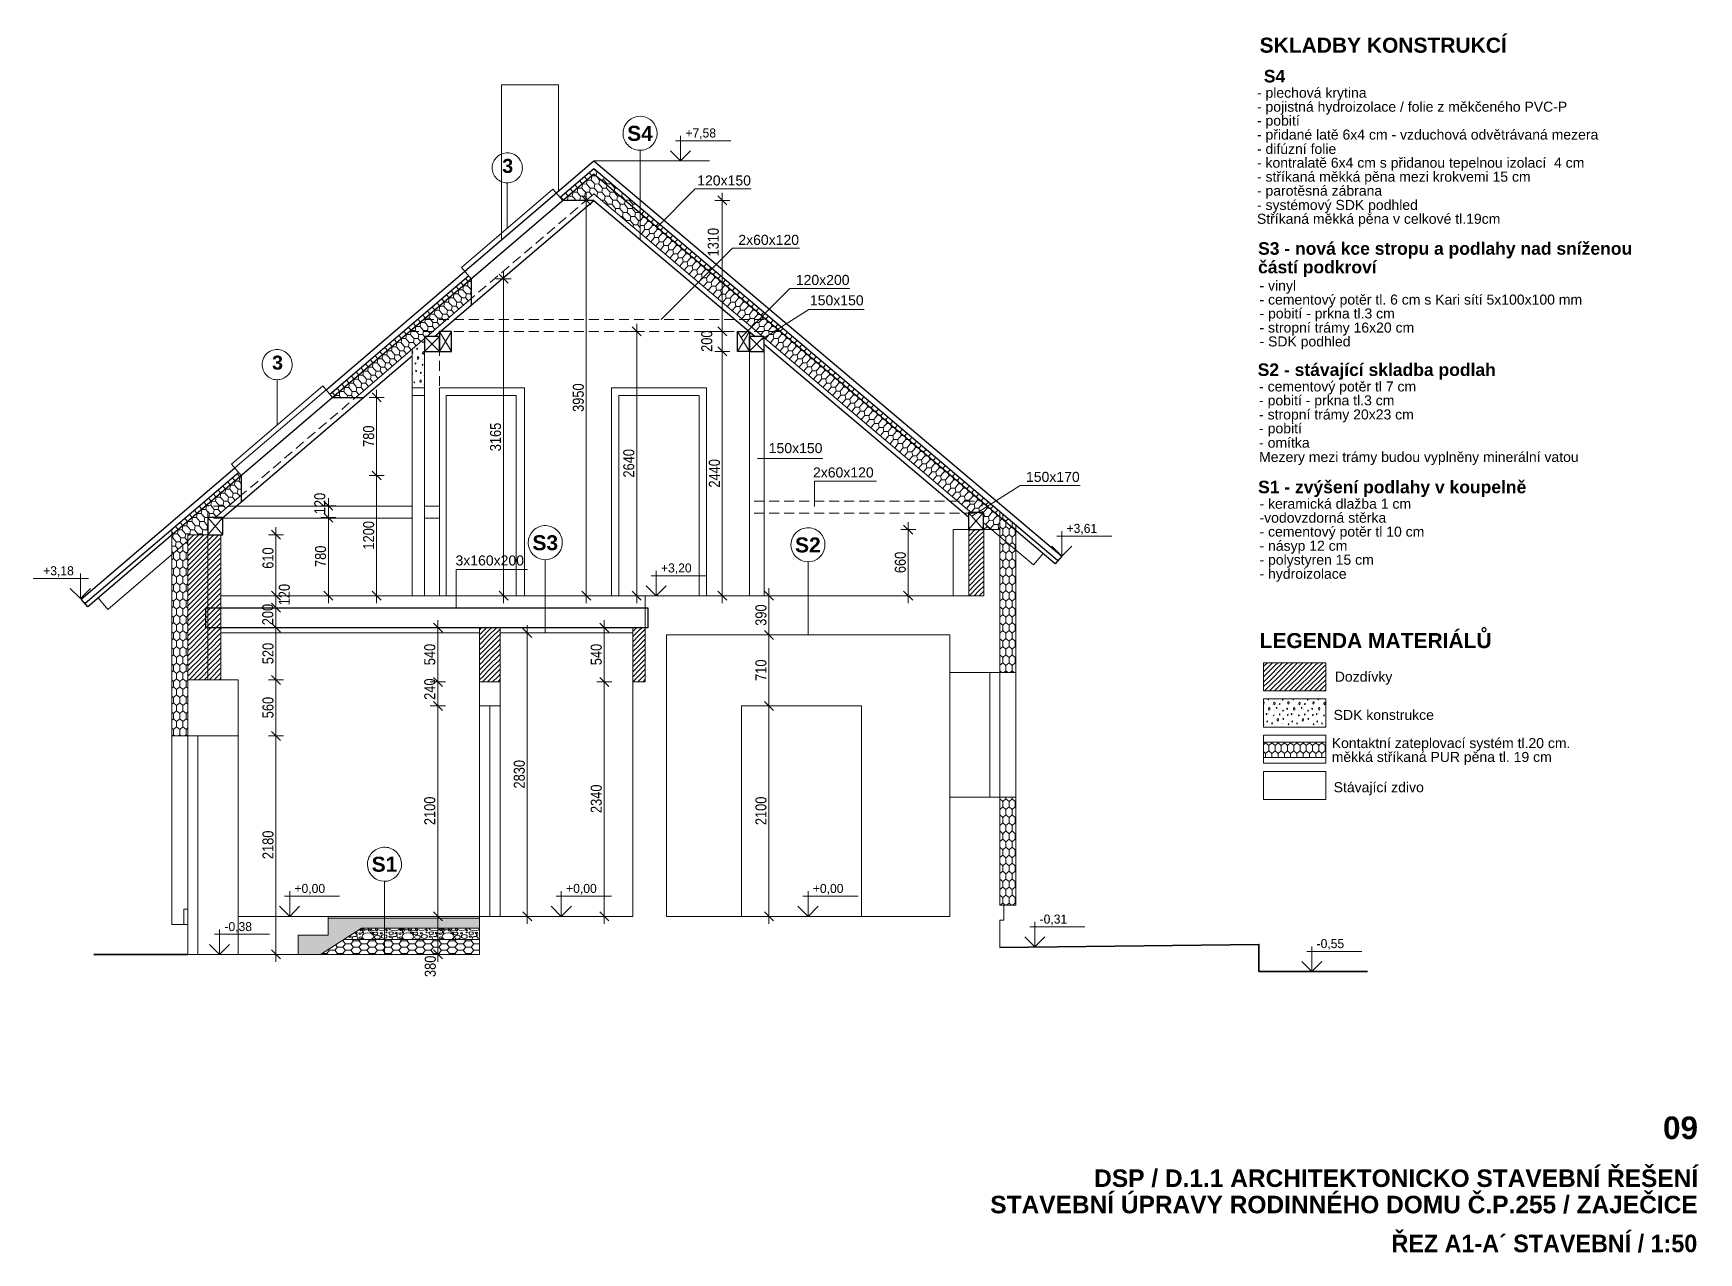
# Model space of a CAD drawing. Header units: millimetres. Extents: x 214.1 to 310.4, y 372.3 to 401.
# Drawn here: x 278.09 to 291.19, y 390.37 to 399.95 of the extents above; entities that cross this region are included whole.
import ezdxf

# ---------------------------------------------------------------- set-up
doc = ezdxf.new("R2010")
doc.units = ezdxf.units.MM
for name, color, linetype in [('PDF2_Dvere', 7, 'Continuous'), ('PDF2_Dvere_okna_oznaceni', 7, 'Continuous'), ('PDF2_Hlavni kresba_1', 7, 'Continuous'), ('PDF2_Hlavni kresba_2', 7, 'Continuous'), ('PDF2_IAV_text', 7, 'Continuous'), ('PDF2_KLESTINY', 7, 'Continuous'), ('PDF2_KOMINY', 7, 'Continuous'), ('PDF2_KOTY-VYS', 7, 'Continuous'), ('PDF2_Krokve', 7, 'Continuous'), ('PDF2_KTZ_zatepleni', 7, 'Continuous'), ('PDF2_Kóty 1$100', 7, 'Continuous'), ('PDF2_Legenda_materialu', 7, 'Continuous'), ('PDF2_Nosniky_Trámy_Stavajici', 7, 'Continuous'), ('PDF2_Obecne', 7, 'Continuous'), ('PDF2_Obecne06_TLUSTA', 7, 'Continuous'), ('PDF2_OKNA', 7, 'Continuous'), ('PDF2_Rozpiska', 7, 'Continuous'), ('PDF2_Sloupky', 7, 'Continuous'), ('PDF2_STŘECHA', 7, 'Continuous'), ('PDF2_Tex_POPISY', 7, 'Continuous'), ('PDF2_Šrafy', 7, 'Continuous')]:
    doc.layers.add(name, color=color, linetype=linetype)
doc.layers.add('PDF2_Filling_černá', color=7, linetype='Continuous', true_color=0xa0a0a0)
doc.styles.add('PDF Arial', font='')
doc.styles.add('PDF Arial Bold', font='')
doc.styles.get('PDF Arial').set_extended_font_data('Arial')
doc.styles.get('PDF Arial Bold').set_extended_font_data('Arial', bold=True)

msp = doc.modelspace()

# ---------------------------------------------------------------- texts
at = {"layer": 'PDF2_Dvere_okna_oznaceni', "char_height": 0.11, "attachment_point": 7, "style": 'PDF Arial Bold'}
for insert in [(281.781, 398.851), (279.971, 397.305)]:
    msp.add_mtext('3', dxfattribs=dict(at, insert=insert))
at = {"layer": 'PDF2_IAV_text', "char_height": 0.1181, "attachment_point": 7, "style": 'PDF Arial Bold'}
for s, insert in [('S4', (282.763, 399.103)), ('S3', (282.018, 395.885)), ('S2', (284.083, 395.868)), ('S1', (280.754, 393.358))]:
    msp.add_mtext(s, dxfattribs=dict(at, insert=insert))
at = {"layer": 'PDF2_KOTY-VYS', "char_height": 0.07088, "attachment_point": 7, "style": 'PDF Arial'}
for s, insert in [('\\W0.960383;+7,58', (283.221, 399.118)), ('\\W0.960383;+3,61', (286.218, 396.01)), ('\\W0.960383;+3,18', (278.171, 395.677)), ('\\W0.960383;+3,20', (283.029, 395.699)), ('\\W0.960383;+0,00', (280.147, 393.18)), ('\\W0.960383;+0,00', (282.283, 393.18)), ('\\W0.960383;+0,00', (284.223, 393.18)), ('\\W0.960383;-0,31', (286.006, 392.939)), ('\\W0.960383;-0,38', (279.596, 392.88)), ('\\W0.960383;-0,55', (288.184, 392.746))]:
    msp.add_mtext(s, dxfattribs=dict(at, insert=insert))
at = {"layer": 'PDF2_Kóty 1$100', "char_height": 0.08663, "attachment_point": 7, "rotation": 90, "style": 'PDF Arial'}
for s, insert in [('\\W0.833334;1310', (283.484, 398.196)), ('\\W0.833334;200', (283.433, 397.446)), ('\\W0.833334;3950', (282.423, 396.974)), ('\\W0.833334;780', (280.774, 396.699)), ('\\W0.833334;3165', (281.772, 396.665)), ('\\W0.833334;2640', (282.82, 396.458)), ('\\W0.833334;2440', (283.493, 396.379)), ('\\W0.833334;120', (280.39, 396.17)), ('\\W0.833334;1200', (280.774, 395.892)), ('\\W0.833334;610', (279.983, 395.741)), ('\\W0.833334;780', (280.396, 395.755)), ('\\W0.833334;660', (284.955, 395.707)), ('\\W0.833334;120', (280.111, 395.454)), ('\\W0.833334;200', (279.981, 395.297)), ('\\W0.833334;390', (283.859, 395.293)), ('\\W0.833334;520', (279.983, 394.991)), ('\\W0.833334;540', (281.255, 394.983)), ('\\W0.833334;540', (282.564, 394.983)), ('\\W0.833334;710', (283.859, 394.86)), ('\\W0.833334;240', (281.255, 394.711)), ('\\W0.833334;560', (279.983, 394.566)), ('\\W0.833334;2830', (281.959, 394.014)), ('\\W0.833334;2340', (282.564, 393.821)), ('\\W0.833334;2100', (281.255, 393.726)), ('\\W0.833334;2100', (283.859, 393.726)), ('\\W0.833334;2180', (279.983, 393.459)), ('\\W0.833334;380', (281.259, 392.532))]:
    msp.add_mtext(s, dxfattribs=dict(at, insert=insert))
at = {"layer": 'PDF2_Legenda_materialu', "attachment_point": 7}
for s, insert, char_height, style in [('LEGENDA MATERIÁLŮ', (287.736, 395.116), 0.11813, 'PDF Arial Bold'), ('Dozdívky ', (288.327, 394.83), 0.0788, 'PDF Arial'), ('SDK konstrukce', (288.318, 394.552), 0.07875, 'PDF Arial'), ('měkká stříkaná PUR pěna tl. 19 cm', (288.303, 394.199), 0.07875, 'PDF Arial'), ('Kontaktní zateplovací systém tl.20 cm.', (288.303, 394.308), 0.07875, 'PDF Arial'), ('Stávající zdivo', (288.318, 393.961), 0.07875, 'PDF Arial')]:
    msp.add_mtext(s, dxfattribs=dict(at, insert=insert, char_height=char_height, style=style))
at = {"layer": 'PDF2_Obecne', "attachment_point": 7}
for s, insert, char_height, style in [('SKLADBY KONSTRUKCÍ', (287.736, 399.796), 0.11813, 'PDF Arial Bold'), ('S4', (287.769, 399.563), 0.0984, 'PDF Arial Bold'), ('- plechová krytina', (287.715, 399.42), 0.07875, 'PDF Arial'), ('- pojistná hydroizolace / folie z měkčeného PVC-P', (287.715, 399.31), 0.07875, 'PDF Arial'), ('- pobití', (287.715, 399.201), 0.0788, 'PDF Arial'), ('- přidané latě 6x4 cm - vzduchová odvětrávaná mezera', (287.715, 399.091), 0.07875, 'PDF Arial'), ('- difúzní folie', (287.715, 399.001), 0.07875, 'PDF Arial'), ('- kontralatě 6x4 cm s přidanou tepelnou izolací  4 cm', (287.715, 398.87), 0.07875, 'PDF Arial'), ('- stříkaná měkká pěna mezi krokvemi 15 cm ', (287.715, 398.76), 0.07875, 'PDF Arial'), ('- parotěsná zábrana', (287.715, 398.65), 0.07875, 'PDF Arial'), ('- systémový SDK podhled', (287.715, 398.538), 0.07875, 'PDF Arial'), ('Stříkaná měkká pěna v celkové tl.19cm', (287.715, 398.429), 0.07875, 'PDF Arial'), ('S3 - nová kce stropu a podlahy nad sníženou', (287.724, 398.18), 0.09844, 'PDF Arial Bold'), ('částí podkroví', (287.724, 398.034), 0.09844, 'PDF Arial Bold'), ('- vinyl', (287.735, 397.904), 0.0788, 'PDF Arial'), ('- cementový potěr tl. 6 cm s Kari sítí 5x100x100 mm', (287.735, 397.794), 0.07875, 'PDF Arial'), ('- pobití - prkna tl.3 cm', (287.735, 397.685), 0.07875, 'PDF Arial'), ('- stropní trámy 16x20 cm', (287.735, 397.574), 0.07875, 'PDF Arial'), ('- SDK podhled', (287.735, 397.465), 0.07875, 'PDF Arial'), ('S2 - stávající skladba podlah', (287.721, 397.227), 0.09844, 'PDF Arial Bold'), ('- cementový potěr tl 7 cm', (287.732, 397.111), 0.07875, 'PDF Arial'), ('- pobití - prkna tl.3 cm', (287.732, 397.002), 0.07875, 'PDF Arial'), ('- stropní trámy 20x23 cm', (287.732, 396.891), 0.07875, 'PDF Arial'), ('- pobití', (287.732, 396.782), 0.0788, 'PDF Arial'), ('- omítka', (287.732, 396.692), 0.0788, 'PDF Arial'), ('Mezery mezi trámy budou vyplněny minerální vatou', (287.732, 396.557), 0.07875, 'PDF Arial'), ('S1 - zvýšení podlahy v koupelně', (287.724, 396.305), 0.09844, 'PDF Arial Bold'), ('- keramická dlažba 1 cm', (287.735, 396.212), 0.07875, 'PDF Arial'), ('-vodovzdorná stěrka', (287.735, 396.102), 0.07875, 'PDF Arial'), ('- cementový potěr tl 10 cm', (287.735, 395.97), 0.07875, 'PDF Arial'), ('- násyp 12 cm', (287.735, 395.859), 0.07875, 'PDF Arial'), ('- polystyren 15 cm', (287.735, 395.749), 0.07875, 'PDF Arial'), ('- hydroizolace', (287.735, 395.639), 0.07875, 'PDF Arial')]:
    msp.add_mtext(s, dxfattribs=dict(at, insert=insert, char_height=char_height, style=style))
at = {"layer": 'PDF2_Rozpiska', "attachment_point": 7, "style": 'PDF Arial Bold'}
for s, insert, char_height in [('09', (290.908, 391.256), 0.1772), ('DSP / D.1.1 ARCHITEKTONICKO STAVEBNÍ ŘEŠENÍ', (286.435, 390.878), 0.13782), ('DSP / D.1.1 ARCHITEKTONICKO STAVEBNÍ ŘEŠENÍ', (286.435, 390.878), 0.13782), ('STAVEBNÍ ÚPRAVY RODINNÉHO DOMU Č.P.255 / ZAJEČICE', (285.618, 390.671), 0.13782), ('STAVEBNÍ ÚPRAVY RODINNÉHO DOMU Č.P.255 / ZAJEČICE', (285.618, 390.671), 0.13782), ('\\W0.952381;ŘEZ A1-A´ STAVEBNÍ / 1:50', (288.773, 390.365), 0.13782)]:
    msp.add_mtext(s, dxfattribs=dict(at, insert=insert, char_height=char_height))
at = {"layer": 'PDF2_Tex_POPISY', "char_height": 0.0788, "attachment_point": 7, "style": 'PDF Arial'}
for s, insert in [('120x150', (283.314, 398.753)), ('2x60x120', (283.637, 398.286)), ('120x200', (284.089, 397.971)), ('150x150', (284.2, 397.811)), ('150x150', (283.876, 396.649)), ('2x60x120', (284.224, 396.458)), ('150x170', (285.899, 396.423)), ('3x160x200', (281.413, 395.766))]:
    msp.add_mtext(s, dxfattribs=dict(at, insert=insert))

# ---------------------------------------------------------------- hatches: boundary and pattern name
at = {"layer": 'PDF2_Filling_černá', "transparency": 33554559}
msp.add_hatch(color=256, dxfattribs=at).paths.add_polyline_path([(280.352, 392.71), (280.675, 392.915), (281.601, 392.915), (281.601, 392.994), (280.411, 392.994), (280.411, 392.86), (280.175, 392.86), (280.175, 392.71)])

# ---------------------------------------------------------------- linework, layer by layer
at = {"layer": 'PDF2_Dvere', "lineweight": 13}
for points in [[(281.169, 397.163), (281.071, 397.163)], [(281.169, 397.104), (281.071, 397.104)], [(281.287, 395.529), (281.287, 397.163), (281.956, 397.163), (281.956, 395.529)], [(281.34, 395.529), (281.34, 397.104), (281.891, 397.104), (281.891, 395.529)], [(282.639, 395.529), (282.639, 397.163), (283.387, 397.163), (283.387, 395.529)], [(282.698, 395.529), (282.698, 397.104), (283.328, 397.104), (283.328, 395.529)]]:
    msp.add_lwpolyline(points, dxfattribs=at)
at = {"layer": 'PDF2_Dvere_okna_oznaceni', "lineweight": 13}
for points in [[(281.706, 398.859, 0.414214), (281.853, 398.779, 0.414217), (281.934, 398.926, 0.414213), (281.787, 399.006, 0.414213)], [(279.897, 397.313, 0.414216), (280.044, 397.232, 0.414213), (280.124, 397.379, 0.414216), (279.977, 397.46, 0.414213)]]:
    msp.add_lwpolyline(points, format="xyb", close=True, dxfattribs=at)
for points in [[(281.82, 398.774), (281.82, 398.417)], [(280.011, 397.228), (280.011, 396.871)]]:
    msp.add_lwpolyline(points, dxfattribs=at)
at = {"layer": 'PDF2_Hlavni kresba_1', "lineweight": 13}
for points in [[(281.071, 395.529), (281.071, 397.466)], [(281.169, 395.529), (281.169, 397.55)], [(285.693, 396.19), (285.693, 393.096), (285.819, 393.096)], [(279.309, 392.71), (279.309, 396.009), (279.465, 396.009), (279.465, 396.009), (279.465, 394.868)], [(279.569, 394.868), (279.569, 396.009)], [(285.326, 396.049), (285.693, 396.049)], [(285.326, 396.049), (285.326, 395.529)], [(285.449, 396.049), (285.449, 395.529)], [(285.567, 396.049), (285.567, 395.529)], [(279.569, 395.529), (285.567, 395.529)], [(282.905, 395.529), (282.905, 394.852), (282.807, 394.852)], [(279.309, 392.71), (281.601, 392.71), (281.601, 395.277)], [(281.601, 395.238), (279.569, 395.238)], [(279.703, 393.009), (282.807, 393.009), (282.807, 395.277)], [(281.764, 393.009), (281.764, 395.277)], [(282.807, 395.238), (281.764, 395.238)], [(283.071, 393.009), (283.071, 395.221), (285.299, 395.221), (285.299, 393.009), (283.071, 393.009), (283.071, 395.221)], [(279.703, 392.71), (279.703, 394.868), (279.309, 394.868)], [(281.764, 394.852), (281.601, 394.852)], [(285.299, 394.927), (285.819, 394.927)], [(281.764, 394.663), (281.601, 394.663)], [(283.661, 393.009), (283.661, 394.663), (284.606, 394.663), (284.606, 393.009)], [(279.183, 394.427), (279.703, 394.427)], [(285.299, 393.946), (285.819, 393.946)], [(279.278, 392.946), (279.278, 393.065), (279.309, 393.065)], [(280.175, 392.86), (280.411, 392.86), (280.411, 393.009)], [(281.601, 392.994), (280.411, 392.994)], [(285.724, 393.096), (285.724, 392.978), (285.693, 392.978), (285.693, 392.765)], [(279.183, 392.946), (279.309, 392.946)], [(280.352, 392.71), (280.675, 392.915), (281.601, 392.915)], [(280.175, 392.71), (280.175, 392.86)], [(280.538, 392.828), (281.601, 392.828)]]:
    msp.add_lwpolyline(points, dxfattribs=at)
at = {"layer": 'PDF2_Hlavni kresba_2', "lineweight": 25}
for points in [[(281.249, 397.567), (282.501, 398.637)], [(282.501, 398.637), (282.256, 398.637)], [(282.501, 398.637), (283.769, 397.567)], [(281.537, 398.021), (281.537, 397.813)], [(283.841, 397.507), (285.447, 396.15)], [(279.579, 396.139), (281.071, 397.414)], [(280.446, 397.088), (280.689, 397.088)], [(279.728, 396.474), (279.728, 396.267)]]:
    msp.add_lwpolyline(points, dxfattribs=at)
at = {"layer": 'PDF2_IAV_text', "lineweight": 13}
for points in [[(282.995, 399.135, 0.414213), (282.894, 399.295, 0.414213), (282.734, 399.194, 0.414215), (282.834, 399.034, 0.414214)], [(282.249, 395.917, 0.414214), (282.149, 396.077, 0.414214), (281.988, 395.976, 0.414214), (282.089, 395.816, 0.414212)], [(284.315, 395.9, 0.414215), (284.215, 396.06, 0.414215), (284.054, 395.959, 0.414213), (284.155, 395.799, 0.414212)], [(280.985, 393.389, 0.414217), (280.885, 393.549, 0.414218), (280.724, 393.448, 0.414215), (280.825, 393.288, 0.414213)]]:
    msp.add_lwpolyline(points, format="xyb", close=True, dxfattribs=at)
for points in [[(282.864, 399.031), (282.864, 398.331)], [(282.119, 395.812), (282.119, 395.238)], [(284.185, 395.796), (284.185, 395.221)], [(280.855, 393.285), (280.855, 392.71)]]:
    msp.add_lwpolyline(points, dxfattribs=at)
at = {"layer": 'PDF2_KLESTINY', "lineweight": 13}
for points in [[(281.053, 397.607), (281.124, 397.607)], [(281.053, 397.607), (281.053, 397.607)], [(281.163, 397.607), (281.242, 397.607)], [(281.164, 397.701), (281.164, 397.701), (281.242, 397.701)], [(281.281, 397.701), (281.36, 397.701)], [(281.281, 397.607), (281.36, 397.607)], [(281.399, 397.701), (281.478, 397.701)], [(281.399, 397.607), (281.478, 397.607)], [(281.518, 397.701), (281.596, 397.701)], [(281.518, 397.607), (281.596, 397.607)], [(281.636, 397.701), (281.714, 397.701)], [(281.636, 397.607), (281.714, 397.607)], [(281.754, 397.701), (281.833, 397.701)], [(281.754, 397.607), (281.833, 397.607)], [(281.872, 397.701), (281.951, 397.701)], [(281.872, 397.607), (281.951, 397.607)], [(281.99, 397.701), (282.069, 397.701)], [(281.99, 397.607), (282.069, 397.607)], [(282.108, 397.701), (282.187, 397.701)], [(282.108, 397.607), (282.187, 397.607)], [(282.226, 397.701), (282.305, 397.701)], [(282.226, 397.607), (282.305, 397.607)], [(282.344, 397.701), (282.423, 397.701)], [(282.344, 397.607), (282.423, 397.607)], [(282.462, 397.701), (282.541, 397.701)], [(282.462, 397.607), (282.541, 397.607)], [(282.581, 397.701), (282.659, 397.701)], [(282.581, 397.607), (282.659, 397.607)], [(282.699, 397.701), (282.777, 397.701)], [(282.699, 397.607), (282.777, 397.607)], [(282.817, 397.701), (282.896, 397.701)], [(282.817, 397.607), (282.896, 397.607)], [(282.935, 397.701), (283.014, 397.701)], [(282.935, 397.607), (283.014, 397.607)], [(283.053, 397.701), (283.132, 397.701)], [(283.053, 397.607), (283.132, 397.607)], [(283.171, 397.701), (283.25, 397.701)], [(283.171, 397.607), (283.25, 397.607)], [(283.289, 397.701), (283.368, 397.701)], [(283.289, 397.607), (283.368, 397.607)], [(283.407, 397.701), (283.486, 397.701)], [(283.407, 397.607), (283.486, 397.607)], [(283.525, 397.701), (283.604, 397.701)], [(283.525, 397.607), (283.604, 397.607)], [(283.644, 397.701), (283.722, 397.701)], [(283.644, 397.607), (283.722, 397.607)], [(283.762, 397.701), (283.84, 397.701)], [(283.762, 397.607), (283.84, 397.607)], [(283.854, 397.701), (283.854, 397.701)], [(283.88, 397.607), (283.959, 397.607)], [(283.966, 397.607), (283.966, 397.607)], [(283.724, 396.233), (283.724, 396.273), (283.724, 396.273)], [(283.724, 396.273), (283.724, 396.273)], [(283.762, 396.273), (283.84, 396.273)], [(283.88, 396.273), (283.959, 396.273)], [(283.998, 396.273), (284.077, 396.273)], [(284.116, 396.273), (284.195, 396.273)], [(284.234, 396.273), (284.313, 396.273)], [(284.352, 396.273), (284.431, 396.273)], [(284.47, 396.273), (284.549, 396.273)], [(284.588, 396.273), (284.667, 396.273)], [(284.707, 396.273), (284.785, 396.273)], [(284.825, 396.273), (284.903, 396.273)], [(284.943, 396.273), (285.022, 396.273)], [(285.061, 396.273), (285.14, 396.273)], [(285.179, 396.273), (285.258, 396.273)], [(285.297, 396.273), (285.376, 396.273)], [(285.415, 396.273), (285.494, 396.273)], [(285.533, 396.273), (285.554, 396.273), (285.554, 396.273)], [(285.554, 396.233), (285.554, 396.273), (285.554, 396.273)], [(279.465, 396.233), (279.465, 396.234), (279.465, 396.234), (279.47, 396.234)], [(279.465, 396.234), (279.465, 396.234)], [(279.465, 396.143), (279.465, 396.143), (279.465, 396.193)], [(279.465, 396.139), (279.465, 396.139), (279.47, 396.139)], [(279.51, 396.234), (279.588, 396.234)], [(279.51, 396.139), (279.583, 396.139), (279.583, 396.139)], [(281.071, 396.139), (279.579, 396.139)], [(279.628, 396.234), (279.69, 396.234), (279.69, 396.234)], [(279.69, 396.234), (281.071, 396.234)], [(281.169, 396.234), (281.287, 396.234), (281.287, 396.139), (281.169, 396.139)], [(283.724, 396.179), (283.724, 396.179), (283.724, 396.193)], [(283.724, 396.179), (283.724, 396.179)], [(283.762, 396.179), (283.84, 396.179)], [(283.88, 396.179), (283.959, 396.179)], [(283.998, 396.179), (284.077, 396.179)], [(284.116, 396.179), (284.195, 396.179)], [(284.234, 396.179), (284.313, 396.179)], [(284.352, 396.179), (284.431, 396.179)], [(284.47, 396.179), (284.549, 396.179)], [(284.588, 396.179), (284.667, 396.179)], [(284.707, 396.179), (284.785, 396.179)], [(284.825, 396.179), (284.903, 396.179)], [(284.943, 396.179), (285.022, 396.179)], [(285.061, 396.179), (285.14, 396.179)], [(285.179, 396.179), (285.258, 396.179)], [(285.297, 396.179), (285.376, 396.179)], [(285.415, 396.179), (285.494, 396.179)], [(285.533, 396.179), (285.554, 396.179), (285.554, 396.179)], [(285.554, 396.183), (285.554, 396.183), (285.554, 396.193)]]:
    msp.add_lwpolyline(points, dxfattribs=at)
at = {"layer": 'PDF2_KOMINY', "lineweight": 13}
msp.add_lwpolyline([(281.774, 398.326), (281.774, 399.546), (282.222, 399.546), (282.222, 398.71)], dxfattribs=at)
at = {"layer": 'PDF2_KOTY-VYS', "lineweight": 13}
for points in [[(283.104, 399.026), (283.183, 398.947), (283.262, 399.026)], [(283.144, 399.105), (283.577, 399.105)], [(283.183, 398.947), (283.183, 399.144)], [(286.18, 395.84), (286.18, 396.037)], [(286.101, 395.919), (286.18, 395.84), (286.259, 395.919)], [(286.141, 395.998), (286.574, 395.998)], [(278.093, 395.665), (278.526, 395.665)], [(278.463, 395.507), (278.463, 395.704)], [(282.951, 395.687), (283.384, 395.687)], [(282.99, 395.529), (282.99, 395.726)], [(285.567, 395.537), (285.567, 395.734)], [(278.384, 395.586), (278.463, 395.507), (278.542, 395.586)], [(282.912, 395.608), (282.99, 395.529), (283.069, 395.608)], [(280.069, 393.167), (280.069, 393.167), (280.502, 393.167)], [(280.109, 393.009), (280.109, 393.009), (280.109, 393.206)], [(282.205, 393.167), (282.205, 393.167), (282.639, 393.167)], [(282.245, 393.009), (282.245, 393.009), (282.245, 393.206)], [(284.145, 393.167), (284.578, 393.167)], [(284.185, 393.009), (284.185, 393.206)], [(280.03, 393.088), (280.03, 393.088), (280.109, 393.009), (280.187, 393.088)], [(282.166, 393.088), (282.166, 393.088), (282.245, 393.009), (282.324, 393.088)], [(284.106, 393.088), (284.185, 393.009), (284.264, 393.088)], [(279.518, 392.868), (279.951, 392.868)], [(279.557, 392.71), (279.557, 392.907)], [(285.928, 392.926), (286.361, 392.926)], [(285.968, 392.769), (285.968, 392.965)], [(279.479, 392.789), (279.557, 392.71), (279.636, 392.789)], [(285.889, 392.847), (285.968, 392.769), (286.046, 392.847)], [(288.107, 392.734), (288.107, 392.734), (288.54, 392.734)], [(288.146, 392.576), (288.146, 392.576), (288.146, 392.773)], [(288.067, 392.655), (288.067, 392.655), (288.146, 392.576), (288.225, 392.655)]]:
    msp.add_lwpolyline(points, dxfattribs=at)
at = {"layer": 'PDF2_Krokve', "lineweight": 13}
for points in [[(285.957, 395.771), (286.033, 395.861), (282.501, 398.844), (278.603, 395.512), (278.68, 395.422)], [(282.403, 398.606), (282.441, 398.637), (282.501, 398.689), (285.474, 396.179)], [(282.441, 398.637), (282.441, 398.637)], [(282.224, 398.452), (282.284, 398.503)], [(282.314, 398.529), (282.374, 398.58)], [(282.134, 398.375), (282.194, 398.426)], [(281.955, 398.222), (282.014, 398.273)], [(282.044, 398.299), (282.104, 398.35)], [(281.775, 398.068), (281.835, 398.12)], [(281.865, 398.145), (281.925, 398.196)], [(281.685, 397.992), (281.745, 398.043)], [(281.566, 397.889), (281.537, 397.865), (280.628, 397.088)], [(281.537, 397.865), (281.537, 397.865)], [(281.595, 397.915), (281.655, 397.966)], [(280.608, 397.071), (280.628, 397.088), (280.628, 397.088)], [(280.428, 396.917), (280.488, 396.968)], [(280.518, 396.994), (280.578, 397.045)], [(280.249, 396.764), (280.309, 396.815)], [(280.339, 396.84), (280.398, 396.892)], [(280.069, 396.61), (280.129, 396.661)], [(280.159, 396.687), (280.219, 396.738)], [(279.979, 396.533), (280.039, 396.585)], [(279.8, 396.38), (279.86, 396.431)], [(279.89, 396.457), (279.95, 396.508)], [(279.77, 396.354), (279.728, 396.319), (279.519, 396.139)], [(279.728, 396.319), (279.728, 396.319)], [(285.566, 396.102), (285.957, 395.771)], [(279.309, 395.96), (278.68, 395.422)]]:
    msp.add_lwpolyline(points, dxfattribs=at)
at = {"layer": 'PDF2_KTZ_zatepleni', "lineweight": 13}
for points in [[(279.183, 396.049), (279.183, 392.946)], [(285.819, 396.084), (285.819, 393.096)]]:
    msp.add_lwpolyline(points, dxfattribs=at)
at = {"layer": 'PDF2_Kóty 1$100', "lineweight": 13}
for points in [[(282.382, 398.637), (282.441, 398.637), (282.5, 398.637)], [(282.406, 398.673), (282.476, 398.602)], [(282.441, 398.637), (282.441, 398.697)], [(282.441, 398.637), (282.441, 395.529)], [(283.452, 398.637), (283.511, 398.637), (283.57, 398.637)], [(283.476, 398.673), (283.546, 398.602)], [(283.511, 395.47), (283.511, 395.529), (283.511, 397.449), (283.511, 397.607), (283.511, 398.637), (283.511, 398.697)], [(281.731, 398.021), (281.791, 398.021), (281.85, 398.021)], [(281.755, 398.056), (281.826, 397.985)], [(281.791, 398.021), (281.791, 398.08)], [(281.791, 398.021), (281.791, 395.529)], [(282.78, 397.607), (282.839, 397.607), (282.898, 397.607)], [(282.803, 397.642), (282.874, 397.571)], [(282.839, 397.607), (282.839, 397.666)], [(282.839, 397.607), (282.839, 395.529)], [(283.452, 397.607), (283.511, 397.607), (283.57, 397.607)], [(283.476, 397.642), (283.546, 397.571)], [(283.452, 397.449), (283.511, 397.449), (283.57, 397.449)], [(283.476, 397.485), (283.546, 397.414)], [(280.734, 397.088), (280.793, 397.088), (280.852, 397.088)], [(280.757, 397.123), (280.828, 397.053)], [(280.793, 395.47), (280.793, 395.529), (280.793, 396.474), (280.793, 397.088), (280.793, 397.147)], [(280.734, 396.474), (280.793, 396.474), (280.852, 396.474)], [(280.757, 396.509), (280.828, 396.439)], [(280.378, 396.272), (280.449, 396.201)], [(280.414, 396.236), (280.414, 396.295)], [(280.355, 396.236), (280.414, 396.236), (280.473, 396.236)], [(280.355, 396.143), (280.414, 396.143), (280.473, 396.143)], [(280.378, 396.179), (280.449, 396.108)], [(280.414, 396.236), (280.414, 396.143), (280.414, 395.529)], [(279.942, 396.009), (280.001, 396.009), (280.06, 396.009)], [(279.966, 396.045), (280.036, 395.974)], [(280.001, 396.009), (280.001, 396.069)], [(280.001, 396.009), (280.001, 395.666), (280.001, 395.529), (280.001, 395.435), (280.001, 395.277), (280.001, 394.868), (280.001, 394.427), (280.001, 392.71)], [(284.914, 396.049), (284.973, 396.049), (285.032, 396.049)], [(284.937, 396.084), (285.008, 396.013)], [(284.973, 396.049), (284.973, 396.108)], [(284.973, 396.049), (284.973, 395.529)], [(279.942, 395.529), (280.001, 395.529), (280.06, 395.529)], [(279.966, 395.565), (280.036, 395.494)], [(280.355, 395.529), (280.414, 395.529), (280.473, 395.529)], [(280.378, 395.565), (280.449, 395.494)], [(280.414, 395.529), (280.414, 395.47)], [(280.734, 395.529), (280.793, 395.529), (280.852, 395.529)], [(280.757, 395.565), (280.828, 395.494)], [(281.731, 395.529), (281.791, 395.529), (281.85, 395.529)], [(281.755, 395.565), (281.826, 395.494)], [(281.791, 395.529), (281.791, 395.47)], [(282.382, 395.529), (282.441, 395.529), (282.5, 395.529)], [(282.406, 395.565), (282.476, 395.494)], [(282.441, 395.529), (282.441, 395.47)], [(282.78, 395.529), (282.839, 395.529), (282.898, 395.529)], [(282.803, 395.565), (282.874, 395.494)], [(282.839, 395.529), (282.839, 395.47)], [(283.452, 395.529), (283.511, 395.529), (283.57, 395.529)], [(283.476, 395.565), (283.546, 395.494)], [(283.818, 395.529), (283.877, 395.529), (283.936, 395.529)], [(283.842, 395.565), (283.913, 395.494)], [(283.877, 395.529), (283.877, 395.588)], [(283.877, 395.529), (283.877, 395.221), (283.877, 394.663), (283.877, 393.009)], [(284.914, 395.529), (284.973, 395.529), (285.032, 395.529)], [(284.937, 395.565), (285.008, 395.494)], [(284.973, 395.529), (284.973, 395.47)], [(279.942, 395.435), (280.001, 395.435), (280.06, 395.435)], [(279.966, 395.47), (280.036, 395.399)], [(279.942, 395.277), (280.001, 395.277), (280.06, 395.277)], [(279.966, 395.313), (280.036, 395.242)], [(281.215, 395.277), (281.274, 395.277), (281.334, 395.277)], [(281.239, 395.313), (281.31, 395.242)], [(281.274, 395.277), (281.274, 395.336)], [(281.274, 395.277), (281.274, 394.852), (281.274, 394.663), (281.274, 393.009), (281.274, 392.71)], [(281.918, 395.238), (281.977, 395.238), (282.036, 395.238)], [(281.942, 395.273), (282.013, 395.202)], [(281.977, 395.238), (281.977, 395.297)], [(281.977, 395.238), (281.977, 393.009)], [(282.523, 395.277), (282.582, 395.277), (282.641, 395.277)], [(282.547, 395.313), (282.618, 395.242)], [(282.582, 395.277), (282.582, 395.336)], [(282.582, 395.277), (282.582, 394.852), (282.582, 393.009)], [(283.818, 395.221), (283.877, 395.221), (283.936, 395.221)], [(283.842, 395.257), (283.913, 395.186)], [(279.942, 394.868), (280.001, 394.868), (280.06, 394.868)], [(279.966, 394.903), (280.036, 394.832)], [(281.215, 394.852), (281.274, 394.852), (281.334, 394.852)], [(281.239, 394.887), (281.31, 394.817)], [(282.523, 394.852), (282.582, 394.852), (282.641, 394.852)], [(282.547, 394.887), (282.618, 394.817)], [(281.239, 394.698), (281.31, 394.628)], [(283.842, 394.698), (283.913, 394.628)], [(281.215, 394.663), (281.274, 394.663), (281.334, 394.663)], [(283.818, 394.663), (283.877, 394.663), (283.936, 394.663)], [(279.966, 394.462), (280.036, 394.391)], [(279.942, 394.427), (280.001, 394.427), (280.06, 394.427)], [(281.215, 393.009), (281.274, 393.009), (281.334, 393.009)], [(281.239, 393.045), (281.31, 392.974)], [(281.918, 393.009), (281.977, 393.009), (282.036, 393.009)], [(281.942, 393.045), (282.013, 392.974)], [(281.977, 393.009), (281.977, 392.95)], [(282.523, 393.009), (282.582, 393.009), (282.641, 393.009)], [(282.547, 393.045), (282.618, 392.974)], [(282.582, 393.009), (282.582, 392.95)], [(283.818, 393.009), (283.877, 393.009), (283.936, 393.009)], [(283.842, 393.045), (283.913, 392.974)], [(283.877, 393.009), (283.877, 392.95)], [(279.966, 392.746), (280.036, 392.675)], [(281.239, 392.746), (281.31, 392.675)], [(279.942, 392.71), (280.001, 392.71), (280.06, 392.71)], [(280.001, 392.71), (280.001, 392.651)], [(281.215, 392.71), (281.274, 392.71), (281.334, 392.71)], [(281.274, 392.71), (281.274, 392.651)]]:
    msp.add_lwpolyline(points, dxfattribs=at)
at = {"layer": 'PDF2_Legenda_materialu', "lineweight": 13}
for points in [[(287.766, 394.781), (288.256, 394.781), (288.256, 395.003), (288.167, 395.003), (287.766, 395.003), (287.766, 394.781)], [(287.766, 394.496), (288.256, 394.496), (288.256, 394.718), (288.167, 394.718), (287.766, 394.718), (287.766, 394.496)], [(287.766, 394.212), (288.256, 394.212), (288.256, 394.433), (288.167, 394.433), (287.766, 394.433), (287.766, 394.212)], [(287.766, 393.927), (288.256, 393.927), (288.256, 394.148), (288.167, 394.148), (287.766, 394.148), (287.766, 393.927)]]:
    msp.add_lwpolyline(points, close=True, dxfattribs=at)
for points in [[(287.766, 394.377), (288.256, 394.377)], [(287.766, 394.259), (288.256, 394.259)]]:
    msp.add_lwpolyline(points, dxfattribs=at)
at = {"layer": 'PDF2_Nosniky_Trámy_Stavajici', "lineweight": 13}
for points in [[(281.382, 397.607), (281.287, 397.449), (281.169, 397.567)], [(281.382, 397.449), (281.287, 397.607)], [(283.63, 397.449), (283.724, 397.607)], [(283.724, 397.449), (283.63, 397.607)], [(281.287, 397.567), (281.169, 397.449)], [(283.841, 397.567), (283.723, 397.449)], [(283.841, 397.449), (283.723, 397.567)], [(279.583, 396.143), (279.465, 396.009)], [(279.583, 396.009), (279.465, 396.143)], [(285.566, 396.183), (285.447, 396.049)], [(285.566, 396.049), (285.447, 396.183)]]:
    msp.add_lwpolyline(points, dxfattribs=at)
at = {"layer": 'PDF2_Nosniky_Trámy_Stavajici', "lineweight": 25}
for points in [[(281.287, 397.449), (281.382, 397.449), (281.382, 397.607), (281.287, 397.607)], [(283.63, 397.607), (283.724, 397.607), (283.724, 397.449), (283.63, 397.449), (283.63, 397.607)], [(281.169, 397.449), (281.287, 397.449), (281.287, 397.567), (281.169, 397.567)], [(283.723, 397.567), (283.723, 397.449), (283.841, 397.449), (283.841, 397.567)]]:
    msp.add_lwpolyline(points, close=True, dxfattribs=at)
for points in [[(283.63, 397.449), (283.63, 397.449)], [(279.465, 396.009), (279.583, 396.009), (279.583, 396.143)], [(279.583, 396.143), (279.465, 396.143), (279.465, 396.009)], [(285.566, 396.049), (285.566, 396.183), (285.447, 396.183), (285.447, 396.049)], [(285.447, 396.049), (285.566, 396.049)], [(279.451, 395.435), (282.925, 395.435), (282.925, 395.277), (279.451, 395.277), (279.451, 395.435)]]:
    msp.add_lwpolyline(points, dxfattribs=at)
at = {"layer": 'PDF2_Obecne06_TLUSTA', "lineweight": 35}
for points in [[(285.693, 392.765), (287.731, 392.789), (287.731, 392.576), (288.585, 392.576)], [(279.309, 392.71), (278.57, 392.71)]]:
    msp.add_lwpolyline(points, dxfattribs=at)
at = {"layer": 'PDF2_OKNA', "lineweight": 13}
for points in [[(281.537, 398.021), (282.256, 398.635), (282.179, 398.724), (281.461, 398.11), (281.537, 398.021)], [(279.728, 396.474), (280.446, 397.088), (280.37, 397.178), (279.651, 396.564)]]:
    msp.add_lwpolyline(points, close=True, dxfattribs=at)
for points in [[(282.205, 398.694), (281.486, 398.08)], [(280.395, 397.148), (279.677, 396.534)], [(285.614, 394.927), (285.614, 393.946)], [(285.693, 394.927), (285.693, 393.946)], [(281.682, 394.663), (281.682, 393.009)], [(279.309, 394.427), (279.309, 392.71)], [(279.388, 394.427), (279.388, 392.71)]]:
    msp.add_lwpolyline(points, dxfattribs=at)
at = {"layer": 'PDF2_Sloupky', "lineweight": 13}
for points in [[(281.169, 397.414), (281.169, 397.449), (281.169, 397.449)], [(281.287, 397.414), (281.287, 397.449), (281.287, 397.449)], [(283.724, 397.449), (283.724, 395.529)], [(283.841, 397.449), (283.841, 395.529)], [(281.169, 397.296), (281.169, 397.375)], [(281.287, 397.296), (281.287, 397.375)], [(281.169, 397.178), (281.169, 397.256)], [(281.287, 397.178), (281.287, 397.256)], [(281.169, 397.06), (281.169, 397.138)], [(281.287, 397.06), (281.287, 397.138)], [(281.169, 396.941), (281.169, 397.02)], [(281.287, 396.941), (281.287, 397.02)], [(281.169, 396.823), (281.169, 396.902)], [(281.287, 396.823), (281.287, 396.902)], [(281.169, 396.705), (281.169, 396.784)], [(281.169, 396.587), (281.169, 396.666)], [(281.287, 396.705), (281.287, 396.784)], [(281.287, 396.587), (281.287, 396.666)], [(281.169, 396.469), (281.169, 396.548)], [(281.287, 396.469), (281.287, 396.548)], [(281.169, 396.351), (281.169, 396.43)], [(281.287, 396.351), (281.287, 396.43)], [(281.169, 396.233), (281.169, 396.312)], [(281.287, 396.233), (281.287, 396.312)], [(281.169, 396.115), (281.169, 396.193)], [(281.287, 396.115), (281.287, 396.193)], [(281.169, 395.997), (281.169, 396.075)], [(281.287, 395.997), (281.287, 396.075)], [(281.169, 395.878), (281.169, 395.957)], [(281.287, 395.878), (281.287, 395.957)], [(281.169, 395.76), (281.169, 395.839)], [(281.287, 395.76), (281.287, 395.839)], [(281.169, 395.642), (281.169, 395.721)], [(281.287, 395.642), (281.287, 395.721)], [(281.169, 395.529), (281.169, 395.529), (281.169, 395.603)], [(281.287, 395.529), (281.287, 395.529), (281.287, 395.603)]]:
    msp.add_lwpolyline(points, dxfattribs=at)
at = {"layer": 'PDF2_STŘECHA', "lineweight": 25}
for points in [[(280.395, 397.148), (282.5, 398.947)], [(282.5, 398.947), (286.18, 395.84), (286.129, 395.78)], [(286.129, 395.78), (282.501, 398.844), (278.522, 395.443)], [(282.501, 398.885), (282.235, 398.659)], [(286.147, 395.806), (282.501, 398.885)], [(281.517, 398.045), (280.426, 397.112)], [(278.47, 395.502), (279.677, 396.534)], [(279.708, 396.498), (278.501, 395.467)], [(278.522, 395.443), (278.47, 395.502)]]:
    msp.add_lwpolyline(points, dxfattribs=at)
at = {"layer": 'PDF2_Tex_POPISY', "lineweight": 13}
for points in [[(282.5, 398.947), (283.411, 398.947)], [(282.997, 398.425), (283.298, 398.727), (283.739, 398.727)], [(283.031, 397.701), (283.59, 398.26), (284.117, 398.26)], [(283.658, 397.56), (284.042, 397.945), (284.514, 397.945)], [(283.811, 397.538), (284.192, 397.779)], [(284.192, 397.779), (284.626, 397.779)], [(283.788, 396.609), (284.301, 396.609)], [(284.237, 396.23), (284.237, 396.43), (284.723, 396.43)], [(285.472, 396.155), (285.852, 396.397)], [(285.852, 396.397), (286.325, 396.397)], [(281.419, 395.435), (281.419, 395.736)], [(281.419, 395.736), (281.98, 395.736)]]:
    msp.add_lwpolyline(points, dxfattribs=at)
at = {"layer": 'PDF2_Šrafy', "lineweight": 13}
for points in [[(282.352, 398.759), (282.373, 398.735)], [(282.374, 398.733), (282.406, 398.734), (282.411, 398.765)], [(282.41, 398.767), (282.39, 398.791)], [(282.41, 398.767), (282.411, 398.765), (282.444, 398.766), (282.449, 398.797)], [(282.427, 398.823), (282.448, 398.799)], [(282.466, 398.702), (282.471, 398.734), (282.457, 398.75), (282.444, 398.766)], [(282.448, 398.799), (282.449, 398.797)], [(282.449, 398.797), (282.481, 398.797), (282.486, 398.829), (282.518, 398.829)], [(282.485, 398.831), (282.465, 398.855)], [(282.495, 398.781), (282.481, 398.797)], [(282.486, 398.829), (282.485, 398.831)], [(282.508, 398.765), (282.495, 398.781)], [(282.568, 398.734), (282.541, 398.766), (282.508, 398.765), (282.503, 398.734), (282.531, 398.702)], [(282.518, 398.829), (282.518, 398.829), (282.524, 398.861), (282.509, 398.878)], [(282.519, 398.829), (282.518, 398.829)], [(282.556, 398.798), (282.546, 398.797), (282.532, 398.813), (282.519, 398.829)], [(282.524, 398.861), (282.529, 398.861)], [(282.541, 398.766), (282.546, 398.797)], [(282.578, 398.798), (282.556, 398.798)], [(282.581, 398.817), (282.578, 398.798), (282.605, 398.766), (282.604, 398.757)], [(282.604, 398.757), (282.6, 398.734)], [(282.605, 398.766), (282.638, 398.766), (282.638, 398.769)], [(282.665, 398.734), (282.651, 398.75), (282.638, 398.766)], [(282.261, 398.639), (282.24, 398.663)], [(282.262, 398.638), (282.261, 398.639)], [(282.262, 398.638), (282.294, 398.638), (282.299, 398.67)], [(282.262, 398.637), (282.262, 398.638)], [(282.278, 398.695), (282.298, 398.671)], [(282.294, 398.637), (282.294, 398.638)], [(282.298, 398.671), (282.299, 398.67)], [(282.299, 398.67), (282.331, 398.67), (282.337, 398.701)], [(282.335, 398.703), (282.315, 398.727)], [(282.345, 398.654), (282.331, 398.67)], [(282.337, 398.701), (282.335, 398.703)], [(282.337, 398.701), (282.369, 398.702)], [(282.359, 398.638), (282.345, 398.654)], [(282.391, 398.637), (282.391, 398.638), (282.359, 398.638), (282.359, 398.637)], [(282.396, 398.67), (282.382, 398.686), (282.369, 398.702), (282.374, 398.733)], [(282.373, 398.735), (282.374, 398.733)], [(282.391, 398.638), (282.396, 398.67), (282.428, 398.67)], [(282.42, 398.718), (282.406, 398.734)], [(282.434, 398.702), (282.42, 398.718)], [(282.487, 398.677), (282.486, 398.678), (282.466, 398.702), (282.434, 398.702), (282.428, 398.67), (282.448, 398.647), (282.45, 398.645)], [(282.503, 398.734), (282.471, 398.734)], [(282.524, 398.67), (282.525, 398.67)], [(282.525, 398.67), (282.531, 398.702), (282.563, 398.702), (282.568, 398.734), (282.6, 398.734)], [(282.529, 398.666), (282.525, 398.67)], [(282.585, 398.638), (282.562, 398.638)], [(282.577, 398.686), (282.563, 398.702)], [(282.59, 398.67), (282.577, 398.686)], [(282.611, 398.597), (282.612, 398.606), (282.645, 398.606), (282.65, 398.638), (282.623, 398.67), (282.59, 398.67), (282.585, 398.638), (282.612, 398.606)], [(282.614, 398.718), (282.6, 398.734)], [(282.623, 398.67), (282.628, 398.702), (282.614, 398.718)], [(282.66, 398.702), (282.628, 398.702)], [(282.65, 398.638), (282.682, 398.638)], [(282.661, 398.709), (282.66, 398.702), (282.687, 398.67)], [(282.68, 398.734), (282.665, 398.734), (282.661, 398.709)], [(282.682, 398.638), (282.687, 398.67), (282.707, 398.67)], [(282.696, 398.622), (282.682, 398.638)], [(282.707, 398.67), (282.72, 398.67), (282.724, 398.697)], [(282.747, 398.638), (282.733, 398.654), (282.72, 398.67)], [(282.747, 398.636), (282.742, 398.606), (282.769, 398.574)], [(282.747, 398.636), (282.747, 398.638), (282.779, 398.638), (282.807, 398.606), (282.832, 398.606)], [(282.779, 398.638), (282.781, 398.649)], [(282.658, 398.59), (282.645, 398.606)], [(282.672, 398.574), (282.658, 398.59)], [(282.732, 398.542), (282.704, 398.574), (282.672, 398.574), (282.668, 398.548)], [(282.709, 398.606), (282.696, 398.622)], [(282.704, 398.574), (282.709, 398.606), (282.742, 398.606)], [(282.713, 398.51), (282.727, 398.51), (282.732, 398.542), (282.764, 398.542)], [(282.74, 398.494), (282.727, 398.51)], [(282.754, 398.478), (282.74, 398.494)], [(282.764, 398.542), (282.769, 398.574), (282.801, 398.574), (282.804, 398.588)], [(282.778, 398.526), (282.764, 398.542)], [(282.824, 398.51), (282.791, 398.51), (282.778, 398.526)], [(282.786, 398.478), (282.791, 398.51)], [(282.815, 398.558), (282.801, 398.574)], [(282.804, 398.588), (282.807, 398.606)], [(282.829, 398.542), (282.815, 398.558)], [(282.858, 398.542), (282.829, 398.542), (282.824, 398.51), (282.851, 398.478)], [(282.864, 398.577), (282.858, 398.584)], [(282.864, 398.539), (282.861, 398.542), (282.858, 398.542)], [(282.861, 398.542), (282.864, 398.561)], [(282.864, 398.535), (282.867, 398.535)], [(282.867, 398.535), (282.881, 398.535), (282.883, 398.521)], [(282.886, 398.503), (282.873, 398.487)], [(282.881, 398.535), (282.895, 398.552)], [(282.883, 398.521), (282.886, 398.503)], [(282.904, 398.503), (282.886, 398.503)], [(282.919, 398.503), (282.904, 398.503)], [(282.933, 398.52), (282.919, 398.503)], [(282.919, 398.503), (282.921, 398.489)], [(282.754, 398.476), (282.754, 398.478), (282.786, 398.478), (282.814, 398.446), (282.846, 398.446), (282.851, 398.478), (282.864, 398.478)], [(282.811, 398.428), (282.814, 398.446)], [(282.86, 398.43), (282.846, 398.446)], [(282.864, 398.425), (282.86, 398.43)], [(282.873, 398.487), (282.864, 398.477)], [(282.864, 398.439), (282.864, 398.442)], [(282.902, 398.408), (282.897, 398.439), (282.864, 398.439)], [(282.864, 398.439), (282.864, 398.439)], [(282.873, 398.375), (282.875, 398.375), (282.902, 398.408), (282.934, 398.408)], [(282.875, 398.375), (282.875, 398.373)], [(282.91, 398.456), (282.897, 398.439)], [(282.924, 398.472), (282.91, 398.456)], [(282.94, 398.376), (282.912, 398.344), (282.913, 398.342)], [(282.921, 398.489), (282.924, 398.472), (282.942, 398.472)], [(282.948, 398.424), (282.934, 398.408)], [(282.94, 398.376), (282.934, 398.408)], [(282.977, 398.344), (282.972, 398.376), (282.94, 398.376)], [(282.942, 398.472), (282.956, 398.472), (282.959, 398.458)], [(282.961, 398.44), (282.948, 398.424)], [(282.956, 398.472), (282.971, 398.489)], [(282.959, 398.458), (282.961, 398.44)], [(282.979, 398.44), (282.961, 398.44)], [(282.986, 398.392), (282.972, 398.376)], [(282.994, 398.44), (282.979, 398.44)], [(282.999, 398.408), (282.986, 398.392)], [(283.008, 398.457), (282.994, 398.44)], [(282.994, 398.44), (282.996, 398.426)], [(282.996, 398.426), (282.999, 398.408), (283.017, 398.408)], [(283.017, 398.408), (283.031, 398.408), (283.034, 398.394)], [(283.037, 398.376), (283.023, 398.36)], [(283.031, 398.408), (283.046, 398.425)], [(283.034, 398.394), (283.037, 398.376)], [(283.055, 398.376), (283.037, 398.376)], [(283.069, 398.376), (283.055, 398.376)], [(283.083, 398.393), (283.069, 398.376)], [(283.069, 398.376), (283.071, 398.362)], [(283.071, 398.362), (283.074, 398.345), (283.092, 398.345)], [(282.912, 398.344), (282.91, 398.344)], [(282.948, 398.312), (282.95, 398.312), (282.977, 398.344), (283.01, 398.344)], [(282.95, 398.312), (282.95, 398.31)], [(282.988, 398.28), (282.986, 398.28)], [(283.015, 398.312), (282.988, 398.28), (282.988, 398.278)], [(283.023, 398.36), (283.01, 398.344)], [(283.015, 398.312), (283.01, 398.344)], [(283.052, 398.281), (283.047, 398.312), (283.015, 398.312)], [(283.023, 398.248), (283.025, 398.248), (283.052, 398.281)], [(283.025, 398.248), (283.026, 398.246)], [(283.061, 398.329), (283.047, 398.312)], [(283.052, 398.281), (283.085, 398.281)], [(283.074, 398.345), (283.061, 398.329)], [(283.09, 398.249), (283.063, 398.217), (283.063, 398.215)], [(283.098, 398.297), (283.085, 398.281)], [(283.09, 398.249), (283.085, 398.281)], [(283.128, 398.217), (283.122, 398.249), (283.09, 398.249)], [(283.092, 398.345), (283.107, 398.345)], [(283.112, 398.313), (283.098, 398.297)], [(283.121, 398.362), (283.107, 398.345), (283.109, 398.331)], [(283.109, 398.331), (283.112, 398.313)], [(283.13, 398.313), (283.112, 398.313)], [(283.136, 398.265), (283.122, 398.249)], [(283.144, 398.313), (283.13, 398.313)], [(283.149, 398.281), (283.136, 398.265)], [(283.159, 398.33), (283.144, 398.313), (283.147, 398.299)], [(283.147, 398.299), (283.149, 398.281), (283.167, 398.281)], [(283.173, 398.233), (283.16, 398.217)], [(283.167, 398.281), (283.182, 398.281), (283.184, 398.267)], [(283.187, 398.249), (283.173, 398.233)], [(283.182, 398.281), (283.196, 398.298)], [(283.184, 398.267), (283.187, 398.249)], [(283.205, 398.249), (283.187, 398.249)], [(283.219, 398.249), (283.205, 398.249)], [(283.234, 398.266), (283.219, 398.249), (283.222, 398.235)], [(283.222, 398.235), (283.225, 398.218), (283.243, 398.218)], [(283.257, 398.218), (283.271, 398.235)], [(283.063, 398.217), (283.061, 398.217)], [(283.098, 398.185), (283.1, 398.185), (283.128, 398.217)], [(283.1, 398.185), (283.101, 398.183)], [(283.128, 398.217), (283.16, 398.217)], [(283.138, 398.153), (283.136, 398.153)], [(283.165, 398.185), (283.138, 398.153), (283.138, 398.151)], [(283.165, 398.185), (283.16, 398.217)], [(283.203, 398.154), (283.198, 398.185), (283.165, 398.185)], [(283.174, 398.121), (283.176, 398.121), (283.203, 398.154)], [(283.176, 398.121), (283.176, 398.119)], [(283.211, 398.202), (283.198, 398.185)], [(283.203, 398.154), (283.235, 398.154)], [(283.225, 398.218), (283.211, 398.202)], [(283.24, 398.122), (283.213, 398.09), (283.214, 398.088)], [(283.249, 398.17), (283.235, 398.154)], [(283.24, 398.122), (283.235, 398.154)], [(283.278, 398.09), (283.273, 398.122), (283.24, 398.122)], [(283.243, 398.218), (283.257, 398.218)], [(283.262, 398.186), (283.249, 398.17)], [(283.257, 398.218), (283.259, 398.204)], [(283.259, 398.204), (283.262, 398.186)], [(283.28, 398.186), (283.262, 398.186)], [(283.286, 398.138), (283.273, 398.122)], [(283.295, 398.186), (283.28, 398.186)], [(283.3, 398.154), (283.286, 398.138)], [(283.309, 398.203), (283.295, 398.186)], [(283.295, 398.186), (283.297, 398.172)], [(283.297, 398.172), (283.3, 398.154), (283.318, 398.154)], [(283.324, 398.106), (283.31, 398.09)], [(283.318, 398.154), (283.332, 398.154)], [(283.337, 398.122), (283.324, 398.106)], [(283.332, 398.154), (283.347, 398.171)], [(283.332, 398.154), (283.335, 398.14)], [(283.335, 398.14), (283.337, 398.122)], [(283.355, 398.122), (283.337, 398.122)], [(283.37, 398.122), (283.355, 398.122)], [(283.384, 398.139), (283.37, 398.122), (283.372, 398.108)], [(283.372, 398.108), (283.375, 398.091), (283.393, 398.091)], [(283.407, 398.091), (283.422, 398.108)], [(281.455, 397.991), (281.475, 397.967), (281.475, 397.967)], [(281.476, 397.966), (281.508, 397.966), (281.513, 397.998)], [(281.512, 397.999), (281.512, 397.999), (281.492, 398.023)], [(281.513, 397.998), (281.512, 397.999)], [(281.513, 397.998), (281.537, 397.998)], [(283.213, 398.09), (283.211, 398.09)], [(283.249, 398.058), (283.251, 398.058), (283.278, 398.09)], [(283.251, 398.058), (283.251, 398.056)], [(283.278, 398.09), (283.31, 398.09)], [(283.288, 398.026), (283.286, 398.026)], [(283.316, 398.058), (283.288, 398.026), (283.289, 398.024)], [(283.316, 398.058), (283.31, 398.09)], [(283.353, 398.027), (283.348, 398.058), (283.316, 398.058)], [(283.324, 397.994), (283.326, 397.994), (283.353, 398.027)], [(283.326, 397.994), (283.326, 397.992)], [(283.361, 398.074), (283.348, 398.058)], [(283.353, 398.027), (283.386, 398.027)], [(283.375, 398.091), (283.361, 398.074)], [(283.391, 397.995), (283.364, 397.963), (283.364, 397.961)], [(283.399, 398.043), (283.386, 398.027)], [(283.391, 397.995), (283.386, 398.027)], [(283.428, 397.963), (283.423, 397.995), (283.391, 397.995)], [(283.393, 398.091), (283.407, 398.091), (283.41, 398.077)], [(283.413, 398.059), (283.399, 398.043)], [(283.41, 398.077), (283.413, 398.059)], [(283.431, 398.059), (283.413, 398.059)], [(283.437, 398.011), (283.423, 397.995)], [(283.445, 398.059), (283.431, 398.059)], [(283.45, 398.027), (283.437, 398.011)], [(283.459, 398.076), (283.445, 398.059)], [(283.445, 398.059), (283.447, 398.045)], [(283.447, 398.045), (283.45, 398.027), (283.468, 398.027)], [(283.474, 397.979), (283.461, 397.963)], [(283.468, 398.027), (283.483, 398.027)], [(283.488, 397.995), (283.474, 397.979)], [(283.483, 398.027), (283.497, 398.044)], [(283.483, 398.027), (283.485, 398.013)], [(283.485, 398.013), (283.488, 397.995)], [(283.506, 397.995), (283.488, 397.995)], [(283.52, 397.995), (283.506, 397.995)], [(283.535, 398.012), (283.52, 397.995)], [(283.52, 397.995), (283.523, 397.981)], [(283.523, 397.981), (283.525, 397.964), (283.543, 397.964)], [(283.558, 397.964), (283.572, 397.981)], [(281.305, 397.863), (281.325, 397.839), (281.325, 397.839)], [(281.325, 397.839), (281.326, 397.838)], [(281.326, 397.838), (281.359, 397.838), (281.364, 397.87)], [(281.363, 397.871), (281.363, 397.871), (281.342, 397.895)], [(281.364, 397.87), (281.363, 397.871)], [(281.364, 397.87), (281.396, 397.87), (281.401, 397.902)], [(281.38, 397.927), (281.4, 397.903), (281.4, 397.903)], [(281.456, 397.838), (281.423, 397.838), (281.418, 397.845), (281.41, 397.854), (281.396, 397.87)], [(281.4, 397.903), (281.401, 397.902)], [(281.401, 397.902), (281.434, 397.902), (281.439, 397.934)], [(281.438, 397.935), (281.438, 397.935), (281.417, 397.959)], [(281.447, 397.886), (281.434, 397.902)], [(281.439, 397.934), (281.438, 397.935)], [(281.439, 397.934), (281.471, 397.934), (281.476, 397.966)], [(281.461, 397.87), (281.457, 397.875), (281.447, 397.886)], [(281.514, 397.846), (281.493, 397.87), (281.461, 397.87), (281.456, 397.838), (281.477, 397.814)], [(281.531, 397.902), (281.498, 397.902), (281.496, 397.905), (281.485, 397.918), (281.471, 397.934)], [(281.475, 397.967), (281.476, 397.966)], [(281.493, 397.87), (281.498, 397.902)], [(281.522, 397.95), (281.508, 397.966)], [(281.536, 397.934), (281.534, 397.936), (281.522, 397.95)], [(281.537, 397.934), (281.536, 397.934), (281.531, 397.902), (281.537, 397.894)], [(283.364, 397.963), (283.362, 397.963)], [(283.399, 397.931), (283.401, 397.931), (283.428, 397.963)], [(283.401, 397.931), (283.402, 397.929)], [(283.428, 397.963), (283.461, 397.963)], [(283.439, 397.899), (283.437, 397.899)], [(283.466, 397.931), (283.439, 397.899), (283.439, 397.897)], [(283.466, 397.931), (283.461, 397.963)], [(283.504, 397.9), (283.498, 397.931), (283.466, 397.931)], [(283.474, 397.867), (283.476, 397.867), (283.504, 397.9)], [(283.476, 397.867), (283.477, 397.865)], [(283.512, 397.947), (283.498, 397.931)], [(283.504, 397.9), (283.536, 397.9)], [(283.525, 397.964), (283.512, 397.947)], [(283.541, 397.868), (283.514, 397.836), (283.514, 397.834)], [(283.549, 397.916), (283.536, 397.9)], [(283.541, 397.868), (283.536, 397.9)], [(283.579, 397.836), (283.574, 397.868), (283.541, 397.868)], [(283.543, 397.964), (283.558, 397.964), (283.56, 397.95)], [(283.563, 397.932), (283.549, 397.916)], [(283.56, 397.95), (283.563, 397.932)], [(283.581, 397.932), (283.563, 397.932)], [(283.587, 397.884), (283.574, 397.868)], [(283.595, 397.932), (283.581, 397.932)], [(283.601, 397.9), (283.587, 397.884)], [(283.61, 397.949), (283.595, 397.932), (283.598, 397.918)], [(283.598, 397.918), (283.601, 397.9), (283.619, 397.9)], [(283.625, 397.852), (283.611, 397.836)], [(283.619, 397.9), (283.633, 397.9), (283.635, 397.886)], [(283.638, 397.868), (283.625, 397.852)], [(283.633, 397.9), (283.647, 397.917)], [(283.635, 397.886), (283.638, 397.868)], [(283.656, 397.868), (283.638, 397.868)], [(283.671, 397.868), (283.656, 397.868)], [(283.685, 397.885), (283.671, 397.868)], [(283.671, 397.868), (283.673, 397.854)], [(283.673, 397.854), (283.676, 397.837), (283.694, 397.837)], [(283.708, 397.837), (283.723, 397.854)], [(281.155, 397.735), (281.176, 397.711), (281.176, 397.711)], [(281.177, 397.71), (281.172, 397.678)], [(281.176, 397.711), (281.177, 397.71)], [(281.177, 397.71), (281.209, 397.71), (281.214, 397.742)], [(281.213, 397.743), (281.213, 397.743), (281.193, 397.767)], [(281.223, 397.694), (281.209, 397.71)], [(281.214, 397.742), (281.213, 397.743)], [(281.214, 397.742), (281.246, 397.742), (281.252, 397.774)], [(281.23, 397.799), (281.251, 397.775), (281.251, 397.775)], [(281.306, 397.71), (281.274, 397.71), (281.262, 397.724), (281.26, 397.726), (281.246, 397.742)], [(281.251, 397.775), (281.252, 397.774)], [(281.252, 397.774), (281.284, 397.774), (281.289, 397.806)], [(281.288, 397.807), (281.288, 397.807), (281.268, 397.831)], [(281.269, 397.678), (281.274, 397.71)], [(281.298, 397.758), (281.284, 397.774)], [(281.289, 397.806), (281.288, 397.807)], [(281.289, 397.806), (281.321, 397.806), (281.326, 397.838)], [(281.311, 397.742), (281.301, 397.754), (281.298, 397.758)], [(281.365, 397.718), (281.344, 397.742), (281.311, 397.742), (281.306, 397.71), (281.327, 397.686)], [(281.381, 397.774), (281.349, 397.774), (281.34, 397.784), (281.335, 397.79), (281.321, 397.806)], [(281.344, 397.742), (281.349, 397.774)], [(281.372, 397.822), (281.359, 397.838)], [(281.386, 397.806), (281.379, 397.815), (281.372, 397.822)], [(281.44, 397.782), (281.418, 397.806), (281.386, 397.806), (281.381, 397.774), (281.402, 397.75)], [(281.418, 397.806), (281.423, 397.838)], [(283.514, 397.836), (283.512, 397.836)], [(283.55, 397.804), (283.552, 397.804), (283.579, 397.836)], [(283.552, 397.804), (283.552, 397.802)], [(283.579, 397.836), (283.611, 397.836)], [(283.589, 397.772), (283.587, 397.772)], [(283.616, 397.804), (283.589, 397.772), (283.59, 397.77)], [(283.616, 397.804), (283.611, 397.836)], [(283.654, 397.773), (283.649, 397.804), (283.616, 397.804)], [(283.625, 397.74), (283.627, 397.74), (283.654, 397.773)], [(283.627, 397.74), (283.627, 397.738)], [(283.662, 397.82), (283.649, 397.804)], [(283.654, 397.773), (283.686, 397.773)], [(283.676, 397.837), (283.662, 397.82)], [(283.664, 397.709), (283.662, 397.709)], [(283.692, 397.741), (283.664, 397.709), (283.665, 397.707)], [(283.7, 397.789), (283.686, 397.773)], [(283.692, 397.741), (283.686, 397.773)], [(283.729, 397.709), (283.724, 397.741), (283.692, 397.741)], [(283.694, 397.837), (283.708, 397.837)], [(283.713, 397.805), (283.7, 397.789)], [(283.7, 397.677), (283.702, 397.677), (283.729, 397.709)], [(283.708, 397.837), (283.711, 397.823)], [(283.711, 397.823), (283.713, 397.805)], [(283.731, 397.805), (283.713, 397.805)], [(283.737, 397.757), (283.724, 397.741)], [(283.729, 397.709), (283.762, 397.709)], [(283.746, 397.805), (283.731, 397.805)], [(283.751, 397.773), (283.737, 397.757)], [(283.76, 397.822), (283.746, 397.805), (283.748, 397.791)], [(283.748, 397.791), (283.751, 397.773), (283.769, 397.773)], [(283.775, 397.725), (283.762, 397.709)], [(283.767, 397.677), (283.762, 397.709)], [(283.769, 397.773), (283.783, 397.773), (283.786, 397.759)], [(283.789, 397.741), (283.775, 397.725)], [(283.783, 397.773), (283.798, 397.79)], [(283.786, 397.759), (283.789, 397.741)], [(283.807, 397.741), (283.789, 397.741)], [(283.821, 397.741), (283.807, 397.741)], [(283.826, 397.71), (283.813, 397.693)], [(283.835, 397.758), (283.821, 397.741), (283.823, 397.727)], [(283.823, 397.727), (283.826, 397.71), (283.844, 397.71)], [(283.844, 397.71), (283.859, 397.71)], [(283.859, 397.71), (283.873, 397.727)], [(283.859, 397.71), (283.861, 397.696)], [(281.006, 397.607), (281.026, 397.584), (281.026, 397.584)], [(281.027, 397.582), (281.022, 397.55)], [(281.026, 397.584), (281.027, 397.582)], [(281.027, 397.582), (281.059, 397.582), (281.065, 397.614)], [(281.064, 397.616), (281.064, 397.616), (281.043, 397.639)], [(281.073, 397.566), (281.068, 397.572), (281.059, 397.582)], [(281.065, 397.614), (281.064, 397.616)], [(281.065, 397.614), (281.097, 397.614)], [(281.081, 397.671), (281.101, 397.648), (281.101, 397.648)], [(281.102, 397.646), (281.097, 397.614)], [(281.111, 397.598), (281.107, 397.603), (281.097, 397.614)], [(281.101, 397.648), (281.102, 397.646)], [(281.102, 397.646), (281.134, 397.646), (281.139, 397.678)], [(281.156, 397.583), (281.124, 397.582), (281.111, 397.598)], [(281.138, 397.679), (281.138, 397.679), (281.118, 397.703)], [(281.119, 397.551), (281.124, 397.582)], [(281.148, 397.63), (281.146, 397.633), (281.134, 397.646)], [(281.139, 397.678), (281.138, 397.679)], [(281.139, 397.678), (281.172, 397.678)], [(281.162, 397.614), (281.148, 397.63)], [(281.215, 397.59), (281.194, 397.615), (281.162, 397.614), (281.156, 397.583), (281.17, 397.567)], [(281.185, 397.662), (281.185, 397.663), (281.172, 397.678)], [(281.231, 397.646), (281.199, 397.646), (281.185, 397.662)], [(281.194, 397.615), (281.199, 397.646)], [(281.236, 397.678), (281.224, 397.693), (281.223, 397.694)], [(281.29, 397.654), (281.269, 397.678), (281.236, 397.678), (281.231, 397.646), (281.253, 397.622)], [(283.702, 397.677), (283.702, 397.675)], [(283.74, 397.645), (283.738, 397.645)], [(283.767, 397.677), (283.74, 397.645), (283.74, 397.643)], [(283.804, 397.646), (283.799, 397.677), (283.767, 397.677)], [(283.775, 397.613), (283.777, 397.613), (283.804, 397.646)], [(283.777, 397.613), (283.778, 397.611)], [(283.813, 397.693), (283.799, 397.677)], [(283.804, 397.646), (283.837, 397.646)], [(283.815, 397.582), (283.813, 397.582)], [(283.842, 397.614), (283.815, 397.582), (283.815, 397.58)], [(283.85, 397.662), (283.837, 397.646)], [(283.842, 397.614), (283.837, 397.646)], [(283.88, 397.582), (283.874, 397.614), (283.842, 397.614)], [(283.864, 397.678), (283.85, 397.662)], [(283.85, 397.55), (283.852, 397.55), (283.88, 397.582)], [(283.861, 397.696), (283.864, 397.678)], [(283.882, 397.678), (283.864, 397.678)], [(283.888, 397.63), (283.874, 397.614)], [(283.88, 397.582), (283.912, 397.582)], [(283.896, 397.678), (283.882, 397.678)], [(283.901, 397.646), (283.888, 397.63)], [(283.911, 397.695), (283.896, 397.678)], [(283.896, 397.678), (283.898, 397.664)], [(283.898, 397.664), (283.901, 397.646), (283.92, 397.646)], [(283.925, 397.598), (283.912, 397.582)], [(283.917, 397.55), (283.912, 397.582)], [(283.92, 397.646), (283.934, 397.646)], [(283.939, 397.614), (283.925, 397.598)], [(283.934, 397.646), (283.948, 397.663)], [(283.934, 397.646), (283.936, 397.632)], [(283.936, 397.632), (283.939, 397.614)], [(283.957, 397.614), (283.939, 397.614)], [(283.971, 397.614), (283.957, 397.614)], [(283.977, 397.583), (283.963, 397.566)], [(283.986, 397.631), (283.971, 397.614), (283.974, 397.6)], [(283.974, 397.6), (283.977, 397.583), (283.995, 397.583)], [(283.995, 397.583), (284.009, 397.583), (284.011, 397.569)], [(284.009, 397.583), (284.023, 397.6)], [(280.839, 397.424), (280.839, 397.424), (280.819, 397.448)], [(280.856, 397.48), (280.877, 397.456), (280.877, 397.456)], [(280.878, 397.454), (280.872, 397.423)], [(280.877, 397.456), (280.878, 397.454)], [(280.878, 397.454), (280.91, 397.455), (280.915, 397.486)], [(280.914, 397.488), (280.914, 397.488), (280.893, 397.512)], [(280.923, 397.439), (280.913, 397.451), (280.91, 397.455)], [(280.915, 397.486), (280.914, 397.488)], [(280.915, 397.486), (280.947, 397.487)], [(280.931, 397.544), (280.951, 397.52), (280.951, 397.52)], [(280.952, 397.518), (280.947, 397.487)], [(280.961, 397.471), (280.951, 397.482), (280.947, 397.487)], [(280.951, 397.52), (280.952, 397.518)], [(280.952, 397.518), (280.985, 397.519), (280.99, 397.55)], [(281.007, 397.455), (280.975, 397.455), (280.961, 397.471)], [(280.989, 397.552), (280.989, 397.552), (280.968, 397.576)], [(280.969, 397.423), (280.975, 397.455)], [(280.998, 397.503), (280.99, 397.512), (280.985, 397.519)], [(280.99, 397.55), (280.989, 397.552)], [(280.99, 397.55), (281.022, 397.55)], [(281.012, 397.487), (280.998, 397.503)], [(281.065, 397.462), (281.044, 397.487), (281.012, 397.487), (281.007, 397.455), (281.028, 397.43)], [(281.036, 397.535), (281.029, 397.542), (281.022, 397.55)], [(281.082, 397.519), (281.049, 397.519), (281.036, 397.535)], [(281.044, 397.487), (281.049, 397.519)], [(281.071, 397.433), (281.071, 397.433), (281.076, 397.434), (281.078, 397.445), (281.075, 397.453), (281.071, 397.452)], [(281.087, 397.55), (281.073, 397.566)], [(281.14, 397.526), (281.119, 397.551), (281.087, 397.55), (281.082, 397.519), (281.103, 397.494)], [(283.852, 397.55), (283.853, 397.548)], [(283.89, 397.518), (283.888, 397.518)], [(283.917, 397.55), (283.89, 397.518), (283.89, 397.516)], [(283.955, 397.519), (283.95, 397.55), (283.917, 397.55)], [(283.926, 397.486), (283.928, 397.486), (283.955, 397.519)], [(283.928, 397.486), (283.928, 397.484)], [(283.963, 397.566), (283.95, 397.55)], [(283.955, 397.519), (283.987, 397.519)], [(283.965, 397.455), (283.963, 397.455)], [(283.992, 397.487), (283.965, 397.455), (283.966, 397.453)], [(284.001, 397.535), (283.987, 397.519)], [(283.992, 397.487), (283.987, 397.519)], [(284.03, 397.455), (284.025, 397.487), (283.992, 397.487)], [(284.014, 397.551), (284.001, 397.535)], [(284.001, 397.423), (284.003, 397.423), (284.03, 397.455)], [(284.011, 397.569), (284.014, 397.551)], [(284.032, 397.551), (284.014, 397.551)], [(284.038, 397.503), (284.025, 397.487)], [(284.03, 397.455), (284.062, 397.455)], [(284.047, 397.551), (284.032, 397.551)], [(284.052, 397.519), (284.038, 397.503)], [(284.061, 397.568), (284.047, 397.551)], [(284.047, 397.551), (284.049, 397.537)], [(284.049, 397.537), (284.052, 397.519), (284.07, 397.519)], [(284.076, 397.471), (284.062, 397.455)], [(284.068, 397.423), (284.062, 397.455)], [(284.07, 397.519), (284.084, 397.519)], [(284.089, 397.487), (284.076, 397.471)], [(284.084, 397.519), (284.099, 397.536)], [(284.084, 397.519), (284.086, 397.505)], [(284.086, 397.505), (284.089, 397.487)], [(284.108, 397.487), (284.089, 397.487)], [(284.122, 397.487), (284.108, 397.487)], [(284.127, 397.456), (284.113, 397.439)], [(284.136, 397.504), (284.122, 397.487)], [(284.122, 397.487), (284.124, 397.473)], [(284.124, 397.473), (284.127, 397.456), (284.145, 397.456)], [(284.145, 397.456), (284.159, 397.456), (284.162, 397.442)], [(284.159, 397.456), (284.174, 397.473)], [(280.689, 397.296), (280.689, 397.296), (280.669, 397.32)], [(280.706, 397.352), (280.727, 397.328), (280.727, 397.328)], [(280.728, 397.327), (280.724, 397.305), (280.723, 397.295)], [(280.727, 397.328), (280.728, 397.327)], [(280.728, 397.327), (280.753, 397.327), (280.76, 397.327)], [(280.764, 397.36), (280.764, 397.36), (280.744, 397.384)], [(280.76, 397.327), (280.761, 397.333), (280.765, 397.359)], [(280.774, 397.311), (280.76, 397.327)], [(280.765, 397.359), (280.764, 397.36)], [(280.765, 397.359), (280.794, 397.359), (280.798, 397.359)], [(280.781, 397.416), (280.802, 397.392), (280.802, 397.392)], [(280.803, 397.391), (280.798, 397.362), (280.798, 397.359)], [(280.811, 397.343), (280.798, 397.359)], [(280.802, 397.392), (280.803, 397.391)], [(280.803, 397.391), (280.835, 397.391), (280.835, 397.391), (280.835, 397.391), (280.84, 397.423)], [(280.857, 397.327), (280.825, 397.327), (280.811, 397.343)], [(280.82, 397.295), (280.825, 397.327)], [(280.849, 397.375), (280.835, 397.391)], [(280.84, 397.423), (280.839, 397.424)], [(280.84, 397.423), (280.872, 397.423)], [(280.862, 397.359), (280.849, 397.375)], [(280.916, 397.334), (280.895, 397.359), (280.862, 397.359), (280.857, 397.327), (280.878, 397.302)], [(280.886, 397.407), (280.874, 397.421), (280.872, 397.423)], [(280.932, 397.391), (280.9, 397.391), (280.886, 397.407)], [(280.895, 397.359), (280.9, 397.391)], [(280.937, 397.423), (280.923, 397.439)], [(280.991, 397.398), (280.969, 397.423), (280.937, 397.423), (280.932, 397.391), (280.953, 397.366)], [(284.003, 397.423), (284.003, 397.421)], [(284.04, 397.391), (284.038, 397.391)], [(284.068, 397.423), (284.04, 397.391), (284.041, 397.389)], [(284.105, 397.392), (284.1, 397.423), (284.068, 397.423)], [(284.076, 397.359), (284.078, 397.359), (284.105, 397.392)], [(284.078, 397.359), (284.078, 397.357)], [(284.113, 397.439), (284.1, 397.423)], [(284.105, 397.392), (284.138, 397.392)], [(284.116, 397.328), (284.114, 397.328)], [(284.143, 397.36), (284.116, 397.328), (284.116, 397.326)], [(284.151, 397.408), (284.138, 397.392)], [(284.143, 397.36), (284.138, 397.392)], [(284.18, 397.328), (284.175, 397.36), (284.143, 397.36)], [(284.165, 397.424), (284.151, 397.408)], [(284.151, 397.296), (284.153, 397.296), (284.18, 397.328)], [(284.162, 397.442), (284.165, 397.424)], [(284.183, 397.424), (284.165, 397.424)], [(284.189, 397.376), (284.175, 397.36)], [(284.18, 397.328), (284.213, 397.328)], [(284.197, 397.424), (284.183, 397.424)], [(284.202, 397.392), (284.189, 397.376)], [(284.211, 397.441), (284.197, 397.424), (284.199, 397.41)], [(284.199, 397.41), (284.202, 397.392), (284.22, 397.392)], [(284.226, 397.344), (284.213, 397.328)], [(284.218, 397.296), (284.213, 397.328)], [(284.22, 397.392), (284.235, 397.392), (284.237, 397.378)], [(284.24, 397.36), (284.226, 397.344)], [(284.235, 397.392), (284.249, 397.409)], [(284.237, 397.378), (284.24, 397.36)], [(284.258, 397.36), (284.24, 397.36)], [(284.272, 397.36), (284.258, 397.36)], [(284.277, 397.329), (284.264, 397.312)], [(284.287, 397.377), (284.272, 397.36)], [(284.272, 397.36), (284.274, 397.346)], [(284.274, 397.346), (284.277, 397.329), (284.296, 397.329)], [(284.296, 397.329), (284.31, 397.329)], [(284.31, 397.329), (284.324, 397.346)], [(284.31, 397.329), (284.312, 397.315)], [(284.312, 397.315), (284.315, 397.297)], [(280.54, 397.168), (280.54, 397.168), (280.519, 397.192)], [(280.557, 397.224), (280.577, 397.2), (280.577, 397.2)], [(280.573, 397.167), (280.577, 397.19), (280.578, 397.199), (280.589, 397.199), (280.611, 397.199), (280.614, 397.218), (280.616, 397.231)], [(280.577, 397.2), (280.578, 397.199)], [(280.615, 397.232), (280.615, 397.232), (280.594, 397.256)], [(280.624, 397.183), (280.611, 397.199)], [(280.616, 397.231), (280.615, 397.232)], [(280.616, 397.231), (280.63, 397.231), (280.648, 397.231)], [(280.632, 397.288), (280.652, 397.264), (280.652, 397.264)], [(280.648, 397.231), (280.651, 397.247), (280.653, 397.263), (280.671, 397.263), (280.685, 397.263), (280.687, 397.276), (280.69, 397.295)], [(280.662, 397.215), (280.648, 397.231)], [(280.652, 397.264), (280.653, 397.263)], [(280.708, 397.199), (280.675, 397.199), (280.662, 397.215)], [(280.67, 397.167), (280.675, 397.199)], [(280.699, 397.247), (280.685, 397.263)], [(280.69, 397.295), (280.689, 397.296)], [(280.69, 397.295), (280.712, 397.295), (280.723, 397.295)], [(280.713, 397.231), (280.699, 397.247)], [(280.766, 397.206), (280.745, 397.231), (280.713, 397.231), (280.708, 397.199), (280.729, 397.174)], [(280.736, 397.279), (280.723, 397.295)], [(280.782, 397.263), (280.75, 397.263), (280.736, 397.279)], [(280.745, 397.231), (280.75, 397.263)], [(280.788, 397.295), (280.774, 397.311)], [(280.841, 397.27), (280.82, 397.295), (280.788, 397.295), (280.782, 397.263), (280.804, 397.238)], [(284.153, 397.296), (284.154, 397.294)], [(284.191, 397.264), (284.189, 397.264)], [(284.218, 397.296), (284.191, 397.264), (284.191, 397.262)], [(284.256, 397.265), (284.25, 397.296), (284.218, 397.296)], [(284.226, 397.232), (284.228, 397.232), (284.256, 397.265)], [(284.228, 397.232), (284.229, 397.23)], [(284.264, 397.312), (284.25, 397.296)], [(284.256, 397.265), (284.288, 397.265)], [(284.266, 397.201), (284.264, 397.201)], [(284.293, 397.233), (284.266, 397.201), (284.266, 397.199)], [(284.301, 397.281), (284.288, 397.265)], [(284.293, 397.233), (284.288, 397.265)], [(284.331, 397.201), (284.326, 397.233), (284.293, 397.233)], [(284.315, 397.297), (284.301, 397.281)], [(284.302, 397.169), (284.304, 397.169), (284.331, 397.201)], [(284.333, 397.297), (284.315, 397.297)], [(284.339, 397.249), (284.326, 397.233)], [(284.331, 397.201), (284.363, 397.201)], [(284.347, 397.297), (284.333, 397.297)], [(284.353, 397.265), (284.339, 397.249)], [(284.362, 397.314), (284.347, 397.297), (284.35, 397.283)], [(284.35, 397.283), (284.353, 397.265), (284.371, 397.265)], [(284.377, 397.217), (284.363, 397.201)], [(284.368, 397.169), (284.363, 397.201)], [(284.371, 397.265), (284.385, 397.265), (284.387, 397.251)], [(284.387, 397.251), (284.39, 397.233), (284.377, 397.217)], [(284.385, 397.265), (284.399, 397.282)], [(284.408, 397.233), (284.39, 397.233)], [(284.414, 397.185), (284.401, 397.169)], [(284.423, 397.233), (284.408, 397.233)], [(284.428, 397.202), (284.414, 397.185)], [(284.437, 397.25), (284.423, 397.233), (284.425, 397.219)], [(284.425, 397.219), (284.428, 397.202), (284.446, 397.202)], [(284.446, 397.202), (284.46, 397.202)], [(284.462, 397.188), (284.465, 397.17), (284.452, 397.154)], [(284.46, 397.202), (284.475, 397.219)], [(284.46, 397.202), (284.462, 397.188)], [(284.512, 397.187), (284.498, 397.17)], [(280.465, 397.104), (280.465, 397.104), (280.445, 397.128)], [(280.464, 397.088), (280.466, 397.103)], [(280.466, 397.103), (280.466, 397.103), (280.465, 397.104)], [(280.466, 397.103), (280.498, 397.103)], [(280.482, 397.16), (280.502, 397.136), (280.502, 397.136)], [(280.498, 397.103), (280.503, 397.132), (280.503, 397.135), (280.506, 397.135), (280.536, 397.135), (280.54, 397.161), (280.541, 397.167)], [(280.511, 397.088), (280.498, 397.103)], [(280.502, 397.136), (280.503, 397.135)], [(280.549, 397.119), (280.536, 397.135)], [(280.541, 397.167), (280.54, 397.168)], [(280.541, 397.167), (280.548, 397.167), (280.573, 397.167)], [(280.563, 397.103), (280.549, 397.119)], [(280.608, 397.088), (280.595, 397.103), (280.563, 397.103), (280.561, 397.088)], [(280.587, 397.151), (280.573, 397.167)], [(280.633, 397.135), (280.6, 397.135), (280.587, 397.151)], [(280.595, 397.103), (280.6, 397.135)], [(280.638, 397.167), (280.624, 397.183)], [(280.691, 397.142), (280.67, 397.167), (280.638, 397.167), (280.633, 397.135), (280.654, 397.11)], [(284.304, 397.169), (284.304, 397.167)], [(284.341, 397.137), (284.339, 397.137)], [(284.368, 397.169), (284.341, 397.137), (284.342, 397.135)], [(284.406, 397.138), (284.401, 397.169), (284.368, 397.169)], [(284.377, 397.105), (284.379, 397.105), (284.406, 397.138)], [(284.379, 397.105), (284.379, 397.103)], [(284.406, 397.138), (284.438, 397.138)], [(284.416, 397.074), (284.414, 397.074)], [(284.444, 397.106), (284.416, 397.074), (284.417, 397.072)], [(284.452, 397.154), (284.438, 397.138)], [(284.444, 397.106), (284.438, 397.138)], [(284.481, 397.074), (284.476, 397.106), (284.444, 397.106)], [(284.452, 397.042), (284.454, 397.042), (284.481, 397.074)], [(284.484, 397.17), (284.465, 397.17)], [(284.489, 397.122), (284.476, 397.106)], [(284.481, 397.074), (284.514, 397.074)], [(284.498, 397.17), (284.484, 397.17)], [(284.503, 397.138), (284.489, 397.122)], [(284.498, 397.17), (284.5, 397.156)], [(284.5, 397.156), (284.503, 397.138), (284.521, 397.138)], [(284.527, 397.09), (284.514, 397.074)], [(284.519, 397.042), (284.514, 397.074)], [(284.521, 397.138), (284.535, 397.138)], [(284.538, 397.124), (284.541, 397.106), (284.527, 397.09)], [(284.535, 397.138), (284.55, 397.155)], [(284.535, 397.138), (284.538, 397.124)], [(284.559, 397.106), (284.541, 397.106)], [(284.565, 397.058), (284.551, 397.042)], [(284.573, 397.106), (284.559, 397.106)], [(284.578, 397.075), (284.565, 397.058)], [(284.587, 397.123), (284.573, 397.106), (284.575, 397.092)], [(284.575, 397.092), (284.578, 397.075), (284.596, 397.075)], [(284.596, 397.075), (284.611, 397.075)], [(284.613, 397.061), (284.616, 397.043), (284.602, 397.027)], [(284.611, 397.075), (284.625, 397.092)], [(284.611, 397.075), (284.613, 397.061)], [(284.663, 397.06), (284.648, 397.043)], [(284.454, 397.042), (284.454, 397.04)], [(284.492, 397.01), (284.49, 397.01)], [(284.519, 397.042), (284.492, 397.01), (284.492, 397.008)], [(284.589, 397.011), (284.556, 397.011), (284.551, 397.042), (284.519, 397.042)], [(284.527, 396.978), (284.529, 396.978), (284.556, 397.011)], [(284.529, 396.978), (284.53, 396.976)], [(284.567, 396.947), (284.565, 396.947)], [(284.594, 396.979), (284.567, 396.947), (284.567, 396.945)], [(284.602, 397.027), (284.589, 397.011)], [(284.594, 396.979), (284.589, 397.011)], [(284.664, 396.947), (284.632, 396.947), (284.626, 396.979), (284.594, 396.979)], [(284.602, 396.915), (284.604, 396.915), (284.632, 396.947)], [(284.634, 397.043), (284.616, 397.043)], [(284.64, 396.995), (284.626, 396.979)], [(284.648, 397.043), (284.634, 397.043)], [(284.653, 397.011), (284.64, 396.995)], [(284.648, 397.043), (284.65, 397.029)], [(284.65, 397.029), (284.653, 397.011), (284.672, 397.011)], [(284.677, 396.963), (284.664, 396.947)], [(284.669, 396.915), (284.664, 396.947)], [(284.672, 397.011), (284.686, 397.011)], [(284.688, 396.997), (284.691, 396.979), (284.677, 396.963)], [(284.686, 397.011), (284.7, 397.028)], [(284.686, 397.011), (284.688, 396.997)], [(284.709, 396.979), (284.691, 396.979)], [(284.715, 396.931), (284.702, 396.915)], [(284.723, 396.979), (284.709, 396.979)], [(284.729, 396.948), (284.715, 396.931)], [(284.738, 396.996), (284.723, 396.979)], [(284.723, 396.979), (284.726, 396.965)], [(284.726, 396.965), (284.729, 396.948), (284.747, 396.948)], [(284.747, 396.948), (284.761, 396.948)], [(284.763, 396.934), (284.766, 396.916), (284.753, 396.9)], [(284.761, 396.948), (284.775, 396.965)], [(284.761, 396.948), (284.763, 396.934)], [(284.813, 396.933), (284.799, 396.916)], [(284.604, 396.915), (284.605, 396.913)], [(284.642, 396.883), (284.64, 396.883)], [(284.669, 396.915), (284.642, 396.883), (284.642, 396.881)], [(284.739, 396.884), (284.707, 396.884), (284.702, 396.915), (284.669, 396.915)], [(284.678, 396.851), (284.68, 396.851), (284.707, 396.884)], [(284.68, 396.851), (284.68, 396.849)], [(284.717, 396.82), (284.715, 396.82)], [(284.744, 396.852), (284.717, 396.82), (284.718, 396.818)], [(284.753, 396.9), (284.739, 396.884)], [(284.744, 396.852), (284.739, 396.884)], [(284.814, 396.82), (284.782, 396.82), (284.777, 396.852), (284.744, 396.852)], [(284.753, 396.788), (284.755, 396.788), (284.782, 396.82)], [(284.784, 396.916), (284.766, 396.916)], [(284.79, 396.868), (284.777, 396.852)], [(284.799, 396.916), (284.784, 396.916)], [(284.804, 396.884), (284.79, 396.868)], [(284.799, 396.916), (284.801, 396.902)], [(284.801, 396.902), (284.804, 396.884), (284.822, 396.884)], [(284.828, 396.836), (284.814, 396.82)], [(284.82, 396.788), (284.814, 396.82)], [(284.822, 396.884), (284.836, 396.884)], [(284.838, 396.87), (284.841, 396.852), (284.828, 396.836)], [(284.836, 396.884), (284.851, 396.901)], [(284.836, 396.884), (284.838, 396.87)], [(284.86, 396.852), (284.841, 396.852)], [(284.865, 396.804), (284.852, 396.788)], [(284.874, 396.852), (284.86, 396.852)], [(284.879, 396.821), (284.865, 396.804)], [(284.888, 396.869), (284.874, 396.852)], [(284.874, 396.852), (284.876, 396.838)], [(284.876, 396.838), (284.879, 396.821), (284.897, 396.821)], [(284.897, 396.821), (284.911, 396.821)], [(284.914, 396.807), (284.917, 396.789), (284.903, 396.773)], [(284.911, 396.821), (284.926, 396.838)], [(284.911, 396.821), (284.914, 396.807)], [(284.963, 396.806), (284.949, 396.789)], [(284.755, 396.788), (284.755, 396.786)], [(284.792, 396.756), (284.79, 396.756)], [(284.82, 396.788), (284.792, 396.756), (284.793, 396.754)], [(284.89, 396.757), (284.857, 396.757), (284.852, 396.788), (284.82, 396.788)], [(284.828, 396.724), (284.83, 396.724), (284.857, 396.757)], [(284.83, 396.724), (284.83, 396.722)], [(284.868, 396.693), (284.866, 396.693)], [(284.965, 396.693), (284.932, 396.693), (284.927, 396.725), (284.895, 396.725), (284.868, 396.693), (284.868, 396.691)], [(284.903, 396.773), (284.89, 396.757)], [(284.895, 396.725), (284.89, 396.757)], [(284.903, 396.661), (284.905, 396.661), (284.932, 396.693)], [(284.905, 396.661), (284.906, 396.659)], [(284.935, 396.789), (284.917, 396.789)], [(284.941, 396.741), (284.927, 396.725)], [(284.949, 396.789), (284.935, 396.789)], [(284.954, 396.757), (284.941, 396.741)], [(285.04, 396.63), (285.008, 396.63), (285.002, 396.661), (284.97, 396.661), (284.943, 396.629), (284.943, 396.627)], [(284.949, 396.789), (284.951, 396.775)], [(284.951, 396.775), (284.954, 396.757), (284.972, 396.757)], [(284.978, 396.709), (284.965, 396.693)], [(284.97, 396.661), (284.965, 396.693)], [(284.972, 396.757), (284.987, 396.757), (284.989, 396.743)], [(284.989, 396.743), (284.992, 396.725), (284.978, 396.709)], [(284.987, 396.757), (285.001, 396.774)], [(285.01, 396.725), (284.992, 396.725)], [(285.016, 396.677), (285.002, 396.661)], [(285.039, 396.742), (285.024, 396.725), (285.01, 396.725)], [(285.029, 396.694), (285.016, 396.677)], [(285.024, 396.725), (285.026, 396.711)], [(285.026, 396.711), (285.029, 396.694), (285.048, 396.694)], [(285.048, 396.694), (285.062, 396.694)], [(285.064, 396.68), (285.067, 396.662), (285.053, 396.646)], [(285.062, 396.694), (285.076, 396.711)], [(285.062, 396.694), (285.064, 396.68)], [(285.085, 396.662), (285.067, 396.662)], [(285.114, 396.679), (285.099, 396.662), (285.085, 396.662)], [(285.099, 396.662), (285.102, 396.648), (285.105, 396.63), (285.123, 396.63), (285.137, 396.63)], [(284.943, 396.629), (284.941, 396.629)], [(284.978, 396.597), (284.98, 396.597), (285.008, 396.63)], [(284.98, 396.597), (284.981, 396.595)], [(285.018, 396.566), (285.016, 396.566)], [(285.115, 396.566), (285.083, 396.566), (285.077, 396.598), (285.045, 396.598), (285.018, 396.566), (285.018, 396.564)], [(285.053, 396.646), (285.04, 396.63)], [(285.045, 396.598), (285.04, 396.63)], [(285.054, 396.534), (285.056, 396.534), (285.083, 396.566)], [(285.056, 396.534), (285.056, 396.532)], [(285.091, 396.614), (285.077, 396.598)], [(285.105, 396.63), (285.091, 396.614)], [(285.19, 396.503), (285.158, 396.502), (285.153, 396.534), (285.12, 396.534), (285.093, 396.502), (285.094, 396.5)], [(285.129, 396.582), (285.115, 396.566)], [(285.12, 396.534), (285.115, 396.566)], [(285.139, 396.616), (285.142, 396.598), (285.129, 396.582)], [(285.137, 396.63), (285.151, 396.647)], [(285.137, 396.63), (285.139, 396.616)], [(285.16, 396.598), (285.142, 396.598)], [(285.166, 396.55), (285.153, 396.534)], [(285.189, 396.615), (285.175, 396.598), (285.16, 396.598)], [(285.18, 396.566), (285.166, 396.55)], [(285.175, 396.598), (285.177, 396.584), (285.18, 396.566), (285.198, 396.567)], [(285.198, 396.567), (285.212, 396.567)], [(285.214, 396.553), (285.217, 396.535), (285.204, 396.519)], [(285.212, 396.567), (285.227, 396.584)], [(285.212, 396.567), (285.214, 396.553)], [(285.236, 396.535), (285.217, 396.535)], [(285.25, 396.535), (285.236, 396.535)], [(285.264, 396.552), (285.25, 396.535)], [(285.25, 396.535), (285.252, 396.521)], [(279.465, 396.239), (279.488, 396.24), (279.493, 396.271), (279.526, 396.272), (279.531, 396.303), (279.563, 396.304), (279.568, 396.335), (279.6, 396.335), (279.606, 396.367), (279.638, 396.367), (279.643, 396.399), (279.675, 396.399), (279.68, 396.431), (279.713, 396.431), (279.718, 396.463), (279.728, 396.463)], [(279.642, 396.4), (279.622, 396.424)], [(279.643, 396.399), (279.642, 396.4)], [(279.659, 396.456), (279.679, 396.432)], [(279.703, 396.367), (279.689, 396.383), (279.675, 396.399)], [(279.679, 396.432), (279.68, 396.431)], [(279.717, 396.464), (279.696, 396.488)], [(279.728, 396.413), (279.726, 396.415), (279.713, 396.431)], [(279.718, 396.463), (279.717, 396.464)], [(285.093, 396.502), (285.091, 396.502)], [(285.129, 396.47), (285.131, 396.47), (285.158, 396.502)], [(285.131, 396.47), (285.131, 396.468)], [(285.168, 396.439), (285.166, 396.439)], [(285.265, 396.439), (285.233, 396.439), (285.228, 396.471), (285.196, 396.471), (285.168, 396.439), (285.169, 396.437)], [(285.204, 396.519), (285.19, 396.503)], [(285.196, 396.471), (285.19, 396.503)], [(285.204, 396.407), (285.206, 396.407), (285.233, 396.439)], [(285.206, 396.407), (285.206, 396.405)], [(285.241, 396.487), (285.228, 396.471)], [(285.255, 396.503), (285.241, 396.487)], [(285.341, 396.376), (285.308, 396.375), (285.303, 396.407), (285.271, 396.407), (285.244, 396.375), (285.244, 396.373)], [(285.252, 396.521), (285.255, 396.503), (285.273, 396.503), (285.287, 396.503)], [(285.279, 396.455), (285.265, 396.439)], [(285.271, 396.407), (285.265, 396.439)], [(285.29, 396.489), (285.293, 396.471), (285.279, 396.455)], [(285.287, 396.503), (285.302, 396.52)], [(285.287, 396.503), (285.29, 396.489)], [(285.311, 396.471), (285.293, 396.471)], [(285.317, 396.423), (285.303, 396.407)], [(285.325, 396.471), (285.311, 396.471)], [(285.33, 396.439), (285.317, 396.423)], [(285.339, 396.488), (285.325, 396.471)], [(285.325, 396.471), (285.327, 396.457)], [(285.327, 396.457), (285.33, 396.439), (285.348, 396.44), (285.363, 396.44)], [(285.365, 396.426), (285.368, 396.408), (285.354, 396.392)], [(285.363, 396.44), (285.377, 396.457)], [(285.363, 396.44), (285.365, 396.426)], [(285.386, 396.408), (285.368, 396.408)], [(285.4, 396.408), (285.386, 396.408)], [(285.415, 396.425), (285.4, 396.408)], [(285.4, 396.408), (285.402, 396.394), (285.405, 396.376), (285.424, 396.376)], [(279.492, 396.272), (279.472, 396.296)], [(279.493, 396.271), (279.492, 396.272)], [(279.509, 396.328), (279.53, 396.304)], [(279.553, 396.24), (279.539, 396.256), (279.526, 396.272)], [(279.53, 396.304), (279.531, 396.303)], [(279.567, 396.336), (279.547, 396.36)], [(279.548, 396.208), (279.553, 396.24), (279.585, 396.24), (279.59, 396.272), (279.623, 396.272), (279.644, 396.247)], [(279.577, 396.288), (279.563, 396.304)], [(279.568, 396.335), (279.567, 396.336)], [(279.59, 396.272), (279.577, 396.288)], [(279.584, 396.392), (279.605, 396.368)], [(279.628, 396.303), (279.614, 396.319), (279.6, 396.335)], [(279.605, 396.368), (279.606, 396.367)], [(279.623, 396.272), (279.628, 396.303), (279.66, 396.304)], [(279.652, 396.351), (279.638, 396.367)], [(279.665, 396.335), (279.652, 396.351)], [(279.719, 396.311), (279.697, 396.336), (279.665, 396.335), (279.66, 396.304), (279.681, 396.279)], [(279.697, 396.336), (279.703, 396.367), (279.728, 396.368)], [(285.244, 396.375), (285.242, 396.375)], [(285.279, 396.343), (285.281, 396.343), (285.308, 396.375)], [(285.281, 396.343), (285.282, 396.341)], [(285.319, 396.312), (285.317, 396.312)], [(285.416, 396.312), (285.384, 396.312), (285.378, 396.344), (285.346, 396.344), (285.319, 396.312), (285.319, 396.31)], [(285.354, 396.392), (285.341, 396.376)], [(285.346, 396.344), (285.341, 396.376)], [(285.354, 396.28), (285.356, 396.28), (285.384, 396.312)], [(285.356, 396.28), (285.357, 396.278)], [(285.392, 396.36), (285.378, 396.344)], [(285.405, 396.376), (285.392, 396.36)], [(285.491, 396.249), (285.459, 396.248), (285.453, 396.28), (285.421, 396.28), (285.394, 396.248), (285.394, 396.246)], [(285.443, 396.344), (285.429, 396.328), (285.416, 396.312)], [(285.421, 396.28), (285.416, 396.312)], [(285.424, 396.376), (285.438, 396.376)], [(285.438, 396.376), (285.452, 396.393)], [(285.438, 396.376), (285.44, 396.362)], [(285.44, 396.362), (285.443, 396.344)], [(285.461, 396.344), (285.443, 396.344)], [(285.467, 396.296), (285.453, 396.28)], [(285.475, 396.344), (285.461, 396.344)], [(285.481, 396.312), (285.467, 396.296)], [(285.49, 396.361), (285.475, 396.344)], [(285.475, 396.344), (285.478, 396.33), (285.481, 396.312), (285.499, 396.313)], [(285.518, 396.281), (285.505, 396.265), (285.491, 396.249)], [(285.499, 396.313), (285.513, 396.313)], [(285.513, 396.313), (285.527, 396.33)], [(285.513, 396.313), (285.515, 396.299)], [(285.515, 396.299), (285.518, 396.281)], [(285.536, 396.281), (285.518, 396.281)], [(285.551, 396.281), (285.536, 396.281)], [(285.565, 396.298), (285.551, 396.281)], [(285.551, 396.281), (285.553, 396.267), (285.556, 396.249), (285.574, 396.249), (285.588, 396.249)], [(279.183, 395.984), (279.189, 395.984), (279.194, 396.016), (279.226, 396.016), (279.231, 396.048), (279.264, 396.048), (279.269, 396.08), (279.301, 396.08), (279.306, 396.112), (279.339, 396.112), (279.344, 396.144), (279.376, 396.144), (279.381, 396.176), (279.413, 396.176), (279.419, 396.207), (279.451, 396.208), (279.456, 396.239), (279.465, 396.239)], [(279.285, 396.137), (279.305, 396.113)], [(279.343, 396.145), (279.322, 396.169)], [(279.344, 396.144), (279.343, 396.145)], [(279.36, 396.2), (279.38, 396.177)], [(279.403, 396.112), (279.39, 396.128), (279.376, 396.144)], [(279.38, 396.177), (279.381, 396.176)], [(279.418, 396.209), (279.397, 396.232)], [(279.427, 396.16), (279.413, 396.176)], [(279.419, 396.207), (279.418, 396.209)], [(279.441, 396.144), (279.427, 396.16)], [(279.435, 396.264), (279.455, 396.241)], [(279.465, 396.144), (279.441, 396.144), (279.436, 396.112), (279.463, 396.08)], [(279.465, 396.191), (279.464, 396.192), (279.451, 396.208)], [(279.455, 396.241), (279.456, 396.239)], [(279.478, 396.176), (279.465, 396.191)], [(279.473, 396.143), (279.473, 396.144), (279.465, 396.144)], [(279.473, 396.144), (279.478, 396.176), (279.51, 396.176)], [(279.502, 396.224), (279.488, 396.24)], [(279.516, 396.208), (279.502, 396.224)], [(279.569, 396.183), (279.548, 396.208), (279.516, 396.208), (279.51, 396.176), (279.532, 396.151)], [(279.585, 396.24), (279.607, 396.215)], [(285.394, 396.248), (285.392, 396.248)], [(285.43, 396.216), (285.432, 396.216), (285.459, 396.248)], [(285.432, 396.216), (285.432, 396.214)], [(285.469, 396.185), (285.467, 396.185)], [(285.566, 396.185), (285.534, 396.185), (285.529, 396.217), (285.496, 396.217), (285.469, 396.185), (285.47, 396.183)], [(285.496, 396.217), (285.491, 396.249)], [(285.542, 396.233), (285.529, 396.217)], [(285.532, 396.183), (285.534, 396.185)], [(285.556, 396.249), (285.542, 396.233)], [(285.593, 396.217), (285.58, 396.201), (285.566, 396.185)], [(285.572, 396.153), (285.566, 396.185)], [(285.641, 396.122), (285.609, 396.121), (285.604, 396.153), (285.572, 396.153), (285.566, 396.146)], [(285.588, 396.249), (285.603, 396.266)], [(285.588, 396.249), (285.59, 396.235)], [(285.59, 396.235), (285.593, 396.217)], [(285.612, 396.217), (285.593, 396.217)], [(285.617, 396.169), (285.604, 396.153)], [(285.612, 396.217), (285.626, 396.217), (285.628, 396.203), (285.631, 396.185), (285.649, 396.186), (285.663, 396.186)], [(285.631, 396.185), (285.617, 396.169)], [(285.64, 396.234), (285.626, 396.217)], [(285.669, 396.154), (285.655, 396.138), (285.641, 396.122)], [(285.663, 396.186), (285.678, 396.203)], [(285.663, 396.186), (285.666, 396.172)], [(285.666, 396.172), (285.669, 396.154)], [(285.687, 396.154), (285.669, 396.154)], [(285.693, 396.154), (285.687, 396.154)], [(285.76, 396.133), (285.741, 396.116), (285.716, 396.137), (285.711, 396.133), (285.693, 396.117)], [(285.716, 396.17), (285.716, 396.158), (285.716, 396.137)], [(279.193, 396.017), (279.183, 396.029)], [(279.194, 396.016), (279.193, 396.017)], [(279.21, 396.073), (279.231, 396.049)], [(279.24, 396), (279.226, 396.016)], [(279.231, 396.049), (279.231, 396.048)], [(279.268, 396.081), (279.248, 396.105)], [(279.277, 396.032), (279.264, 396.048)], [(279.269, 396.08), (279.268, 396.081)], [(279.291, 396.016), (279.277, 396.032)], [(279.329, 396.009), (279.323, 396.016), (279.291, 396.016), (279.286, 395.984), (279.307, 395.959)], [(279.315, 396.064), (279.301, 396.08)], [(279.305, 396.113), (279.306, 396.112)], [(279.309, 395.765), (279.388, 395.843), (279.466, 395.922), (279.545, 396.001), (279.554, 396.009)], [(279.309, 395.843), (279.388, 395.922), (279.466, 396.001), (279.475, 396.009)], [(279.309, 395.922), (279.388, 396.001), (279.396, 396.009)], [(279.309, 396.001), (279.318, 396.009)], [(279.328, 396.048), (279.315, 396.064)], [(279.323, 396.016), (279.328, 396.048), (279.361, 396.048)], [(279.352, 396.096), (279.339, 396.112)], [(279.348, 396.001), (279.357, 396.009)], [(279.366, 396.08), (279.352, 396.096)], [(279.426, 396.048), (279.398, 396.08), (279.366, 396.08), (279.361, 396.048), (279.388, 396.016)], [(279.387, 396.009), (279.388, 396.016), (279.42, 396.016), (279.426, 396.048), (279.458, 396.048), (279.463, 396.08), (279.465, 396.08)], [(279.398, 396.08), (279.403, 396.112), (279.436, 396.112)], [(279.426, 396.009), (279.42, 396.016)], [(279.427, 396.001), (279.436, 396.009)], [(279.465, 396.04), (279.458, 396.048)], [(279.506, 396.001), (279.515, 396.009)], [(285.449, 395.999), (285.451, 396.001), (285.499, 396.049)], [(285.449, 395.96), (285.451, 395.961), (285.49, 396.001), (285.529, 396.04), (285.538, 396.049)], [(285.449, 396.039), (285.451, 396.04), (285.459, 396.049)], [(285.449, 395.921), (285.451, 395.922), (285.529, 396.001), (285.567, 396.038)], [(285.593, 396.074), (285.569, 396.053), (285.566, 396.056)], [(285.569, 396.053), (285.569, 396.049)], [(285.58, 396.089), (285.582, 396.089), (285.609, 396.121)], [(285.582, 396.089), (285.582, 396.087)], [(285.593, 396.078), (285.593, 396.074), (285.618, 396.053), (285.62, 396.055)], [(285.62, 396.058), (285.618, 396.058)], [(285.618, 396.053), (285.618, 396.049)], [(285.693, 396.058), (285.684, 396.058), (285.679, 396.09), (285.647, 396.09), (285.62, 396.058), (285.62, 396.056)], [(285.647, 396.09), (285.641, 396.122)], [(285.677, 396.049), (285.684, 396.058)], [(285.693, 396.106), (285.679, 396.09)], [(285.693, 396.073), (285.716, 396.053), (285.741, 396.074), (285.741, 396.108), (285.741, 396.116)], [(285.819, 396.008), (285.815, 396.011), (285.79, 395.99), (285.766, 396.011), (285.741, 395.99), (285.716, 396.011), (285.695, 395.993)], [(285.716, 396.053), (285.716, 396.032), (285.716, 396.011)], [(285.79, 396.074), (285.786, 396.07), (285.766, 396.053), (285.741, 396.074)], [(285.766, 396.053), (285.766, 396.032), (285.766, 396.011)], [(285.79, 396.108), (285.79, 396.074), (285.815, 396.053), (285.819, 396.056)], [(285.815, 396.053), (285.815, 396.046), (285.815, 396.032), (285.815, 396.011)], [(279.211, 395.92), (279.183, 395.92)], [(279.195, 395.863), (279.183, 395.877)], [(279.203, 395.968), (279.189, 395.984)], [(279.216, 395.952), (279.203, 395.968)], [(279.27, 395.927), (279.249, 395.952), (279.216, 395.952), (279.211, 395.92), (279.232, 395.895)], [(279.309, 395.877), (279.294, 395.864), (279.269, 395.885), (279.245, 395.864), (279.221, 395.885)], [(279.254, 395.984), (279.24, 396)], [(279.249, 395.952), (279.254, 395.984), (279.286, 395.984)], [(279.269, 395.927), (279.269, 395.906), (279.269, 395.885)], [(279.294, 395.948), (279.309, 395.935)], [(279.309, 395.961), (279.348, 396.001)], [(279.309, 395.686), (279.388, 395.764), (279.466, 395.843), (279.545, 395.922), (279.569, 395.946)], [(279.309, 395.883), (279.348, 395.922)], [(279.348, 395.922), (279.388, 395.961)], [(279.348, 395.843), (279.388, 395.883)], [(279.388, 395.961), (279.427, 396.001)], [(279.388, 395.883), (279.427, 395.922)], [(279.427, 395.922), (279.466, 395.961)], [(279.427, 395.843), (279.466, 395.883)], [(279.466, 395.961), (279.506, 396.001)], [(279.466, 395.883), (279.506, 395.922)], [(279.506, 395.922), (279.545, 395.961)], [(279.506, 395.843), (279.545, 395.883)], [(279.545, 395.961), (279.569, 395.985)], [(279.545, 395.883), (279.569, 395.906)], [(285.449, 395.881), (285.451, 395.883), (285.49, 395.922), (285.529, 395.961), (285.567, 395.999)], [(285.449, 395.842), (285.451, 395.843), (285.529, 395.922), (285.567, 395.959)], [(285.449, 395.803), (285.451, 395.804), (285.49, 395.843), (285.529, 395.883), (285.567, 395.92)], [(285.449, 395.763), (285.451, 395.764), (285.529, 395.843), (285.567, 395.88)], [(285.695, 395.993), (285.693, 395.991)], [(285.693, 395.947), (285.716, 395.927), (285.741, 395.948), (285.741, 395.953), (285.741, 395.99)], [(285.741, 395.864), (285.716, 395.885), (285.693, 395.865)], [(285.716, 395.927), (285.716, 395.906)], [(285.716, 395.906), (285.716, 395.885)], [(285.769, 395.93), (285.766, 395.927), (285.741, 395.948)], [(285.819, 395.882), (285.815, 395.885), (285.79, 395.864), (285.766, 395.885), (285.741, 395.864)], [(285.766, 395.927), (285.766, 395.906), (285.766, 395.885)], [(285.79, 395.948), (285.769, 395.93)], [(285.79, 395.99), (285.79, 395.948), (285.815, 395.927), (285.819, 395.93)], [(285.815, 395.927), (285.815, 395.906), (285.815, 395.891), (285.815, 395.885)], [(279.196, 395.822), (279.183, 395.811)], [(279.309, 395.751), (279.294, 395.738), (279.269, 395.759), (279.245, 395.738), (279.22, 395.759), (279.196, 395.738), (279.183, 395.749)], [(279.196, 395.863), (279.196, 395.822), (279.22, 395.801), (279.245, 395.822), (279.245, 395.864)], [(279.22, 395.801), (279.22, 395.78)], [(279.22, 395.78), (279.22, 395.759)], [(279.294, 395.822), (279.269, 395.801), (279.245, 395.822)], [(279.269, 395.801), (279.269, 395.78), (279.269, 395.759)], [(279.294, 395.864), (279.294, 395.822), (279.309, 395.809)], [(279.309, 395.607), (279.388, 395.686), (279.466, 395.764), (279.545, 395.843), (279.569, 395.867)], [(279.309, 395.804), (279.348, 395.843)], [(279.309, 395.528), (279.388, 395.607), (279.466, 395.686), (279.545, 395.764), (279.569, 395.788)], [(279.309, 395.725), (279.348, 395.764)], [(279.348, 395.764), (279.388, 395.804)], [(279.388, 395.804), (279.427, 395.843)], [(279.388, 395.725), (279.427, 395.764)], [(279.427, 395.764), (279.466, 395.804)], [(279.466, 395.804), (279.506, 395.843)], [(279.466, 395.725), (279.506, 395.764)], [(279.506, 395.764), (279.545, 395.804)], [(279.545, 395.804), (279.569, 395.828)], [(279.545, 395.725), (279.569, 395.749)], [(285.449, 395.724), (285.451, 395.725), (285.49, 395.764), (285.529, 395.804), (285.567, 395.841)], [(285.449, 395.684), (285.451, 395.686), (285.529, 395.764), (285.567, 395.802)], [(285.449, 395.645), (285.451, 395.646), (285.49, 395.686), (285.529, 395.725), (285.567, 395.762)], [(285.693, 395.821), (285.716, 395.801), (285.741, 395.822), (285.741, 395.864)], [(285.741, 395.738), (285.716, 395.759), (285.693, 395.739)], [(285.716, 395.801), (285.716, 395.78)], [(285.716, 395.78), (285.716, 395.759)], [(285.79, 395.822), (285.766, 395.801), (285.741, 395.822)], [(285.819, 395.756), (285.815, 395.759), (285.79, 395.738), (285.766, 395.759), (285.741, 395.738)], [(285.766, 395.801), (285.766, 395.78), (285.766, 395.759)], [(285.79, 395.864), (285.79, 395.822), (285.815, 395.801), (285.819, 395.804)], [(285.815, 395.801), (285.815, 395.78)], [(285.815, 395.78), (285.815, 395.759)], [(279.196, 395.696), (279.183, 395.685)], [(279.309, 395.625), (279.294, 395.612), (279.269, 395.633), (279.245, 395.612), (279.22, 395.633), (279.196, 395.612), (279.183, 395.623)], [(279.196, 395.738), (279.196, 395.696), (279.22, 395.675), (279.245, 395.696), (279.245, 395.738)], [(279.196, 395.612), (279.196, 395.57), (279.22, 395.549), (279.245, 395.57), (279.245, 395.612)], [(279.22, 395.675), (279.22, 395.654)], [(279.22, 395.654), (279.22, 395.633)], [(279.294, 395.696), (279.269, 395.675), (279.245, 395.696)], [(279.269, 395.675), (279.269, 395.654), (279.269, 395.633)], [(279.294, 395.738), (279.294, 395.696), (279.309, 395.683)], [(279.294, 395.612), (279.294, 395.57), (279.309, 395.557)], [(279.309, 395.646), (279.348, 395.686)], [(279.348, 395.686), (279.388, 395.725)], [(279.348, 395.607), (279.388, 395.646)], [(279.388, 395.528), (279.466, 395.607), (279.545, 395.686), (279.569, 395.71)], [(279.388, 395.646), (279.427, 395.686)], [(279.388, 395.449), (279.466, 395.528), (279.545, 395.607), (279.569, 395.631)], [(279.427, 395.686), (279.466, 395.725)], [(279.427, 395.607), (279.466, 395.646)], [(279.466, 395.646), (279.506, 395.686)], [(279.506, 395.686), (279.545, 395.725)], [(279.506, 395.607), (279.545, 395.646)], [(279.545, 395.646), (279.569, 395.67)], [(285.449, 395.606), (285.451, 395.607), (285.529, 395.686), (285.567, 395.723)], [(285.449, 395.566), (285.451, 395.568), (285.49, 395.607), (285.529, 395.646), (285.567, 395.684)], [(285.452, 395.529), (285.529, 395.607), (285.567, 395.644)], [(285.693, 395.695), (285.716, 395.675), (285.741, 395.696), (285.741, 395.738)], [(285.741, 395.612), (285.716, 395.633), (285.693, 395.613)], [(285.693, 395.569), (285.716, 395.549), (285.741, 395.57), (285.741, 395.612)], [(285.716, 395.675), (285.716, 395.654)], [(285.716, 395.654), (285.716, 395.633)], [(285.79, 395.696), (285.766, 395.675), (285.741, 395.696)], [(285.819, 395.63), (285.815, 395.633), (285.79, 395.612), (285.766, 395.633), (285.741, 395.612)], [(285.766, 395.675), (285.766, 395.654), (285.766, 395.633)], [(285.79, 395.738), (285.79, 395.696), (285.815, 395.675), (285.819, 395.678)], [(285.79, 395.612), (285.79, 395.57), (285.815, 395.549), (285.819, 395.552)], [(285.815, 395.675), (285.815, 395.654)], [(285.815, 395.654), (285.815, 395.633)], [(279.196, 395.57), (279.183, 395.559)], [(279.309, 395.499), (279.294, 395.486), (279.269, 395.507), (279.245, 395.486), (279.22, 395.507), (279.196, 395.486), (279.183, 395.497)], [(279.196, 395.486), (279.196, 395.444), (279.22, 395.423), (279.245, 395.444), (279.245, 395.486)], [(279.22, 395.549), (279.22, 395.528)], [(279.22, 395.528), (279.22, 395.507)], [(279.294, 395.57), (279.269, 395.549), (279.245, 395.57)], [(279.269, 395.549), (279.269, 395.528), (279.269, 395.507)], [(279.294, 395.486), (279.294, 395.444)], [(279.309, 395.568), (279.348, 395.607)], [(279.309, 395.45), (279.388, 395.528)], [(279.309, 395.489), (279.348, 395.528)], [(279.348, 395.528), (279.388, 395.568)], [(279.348, 395.449), (279.388, 395.489)], [(279.388, 395.568), (279.427, 395.607)], [(279.388, 395.489), (279.427, 395.528)], [(279.427, 395.528), (279.466, 395.568)], [(279.427, 395.449), (279.466, 395.489)], [(279.466, 395.568), (279.506, 395.607)], [(279.466, 395.449), (279.545, 395.528), (279.569, 395.552)], [(279.466, 395.489), (279.506, 395.528)], [(279.506, 395.528), (279.545, 395.568)], [(279.506, 395.449), (279.545, 395.489)], [(279.545, 395.568), (279.569, 395.591)], [(279.545, 395.489), (279.569, 395.513)], [(285.491, 395.529), (285.529, 395.568), (285.567, 395.605)], [(285.53, 395.529), (285.567, 395.565)], [(285.741, 395.486), (285.716, 395.507), (285.693, 395.487)], [(285.693, 395.443), (285.716, 395.423), (285.741, 395.444), (285.741, 395.486)], [(285.716, 395.549), (285.716, 395.528)], [(285.716, 395.528), (285.716, 395.507)], [(285.79, 395.57), (285.766, 395.549), (285.741, 395.57)], [(285.819, 395.504), (285.815, 395.507), (285.79, 395.486), (285.766, 395.507), (285.741, 395.486)], [(285.766, 395.549), (285.766, 395.528), (285.766, 395.507)], [(285.79, 395.486), (285.79, 395.444), (285.815, 395.423), (285.819, 395.426)], [(285.815, 395.549), (285.815, 395.528)], [(285.815, 395.528), (285.815, 395.507)], [(279.196, 395.444), (279.183, 395.433)], [(279.309, 395.373), (279.294, 395.36), (279.269, 395.381), (279.245, 395.36), (279.22, 395.381), (279.196, 395.36), (279.183, 395.371)], [(279.196, 395.36), (279.196, 395.318), (279.22, 395.297), (279.245, 395.318), (279.245, 395.36)], [(279.22, 395.423), (279.22, 395.402)], [(279.22, 395.402), (279.22, 395.381)], [(279.294, 395.444), (279.269, 395.423), (279.245, 395.444)], [(279.269, 395.423), (279.269, 395.402), (279.269, 395.381)], [(279.294, 395.444), (279.309, 395.431)], [(279.294, 395.36), (279.294, 395.318), (279.309, 395.305)], [(279.309, 395.213), (279.388, 395.292), (279.466, 395.371), (279.545, 395.449)], [(279.309, 395.292), (279.388, 395.371), (279.466, 395.449)], [(279.309, 395.371), (279.388, 395.449)], [(279.309, 395.41), (279.348, 395.449)], [(279.309, 395.135), (279.388, 395.213), (279.466, 395.292), (279.545, 395.371), (279.569, 395.395)], [(279.309, 395.332), (279.348, 395.371)], [(279.348, 395.371), (279.388, 395.41)], [(279.388, 395.41), (279.427, 395.449)], [(279.388, 395.331), (279.427, 395.371)], [(279.427, 395.371), (279.466, 395.41)], [(279.466, 395.41), (279.506, 395.449)], [(279.466, 395.331), (279.506, 395.371)], [(279.506, 395.371), (279.545, 395.41)], [(279.545, 395.449), (279.569, 395.473)], [(279.545, 395.41), (279.569, 395.434)], [(279.545, 395.331), (279.569, 395.355)], [(285.741, 395.36), (285.716, 395.381), (285.693, 395.361)], [(285.693, 395.317), (285.716, 395.297), (285.741, 395.318), (285.741, 395.36)], [(285.716, 395.423), (285.716, 395.402)], [(285.716, 395.402), (285.716, 395.381)], [(285.79, 395.444), (285.766, 395.423), (285.741, 395.444)], [(285.819, 395.378), (285.815, 395.381), (285.79, 395.36), (285.766, 395.381), (285.741, 395.36)], [(285.766, 395.423), (285.766, 395.402), (285.766, 395.381)], [(285.79, 395.36), (285.79, 395.318), (285.815, 395.297), (285.819, 395.3)], [(285.815, 395.423), (285.815, 395.402)], [(285.815, 395.402), (285.815, 395.381)], [(279.196, 395.318), (279.183, 395.307)], [(279.196, 395.234), (279.183, 395.245)], [(279.245, 395.234), (279.22, 395.255), (279.196, 395.234)], [(279.196, 395.234), (279.196, 395.192), (279.22, 395.171), (279.245, 395.192), (279.245, 395.234)], [(279.22, 395.297), (279.22, 395.276)], [(279.22, 395.276), (279.22, 395.255)], [(279.294, 395.318), (279.269, 395.297), (279.245, 395.318)], [(279.309, 395.247), (279.294, 395.234), (279.269, 395.255), (279.245, 395.234)], [(279.269, 395.297), (279.269, 395.276), (279.269, 395.255)], [(279.294, 395.234), (279.294, 395.192), (279.309, 395.179)], [(279.309, 395.056), (279.388, 395.134), (279.466, 395.213), (279.545, 395.292), (279.569, 395.316)], [(279.309, 395.253), (279.348, 395.292)], [(279.309, 394.977), (279.388, 395.056), (279.466, 395.134), (279.545, 395.213), (279.569, 395.237)], [(279.348, 395.292), (279.388, 395.331)], [(279.348, 395.213), (279.388, 395.253)], [(279.388, 395.253), (279.427, 395.292)], [(279.427, 395.292), (279.466, 395.331)], [(279.427, 395.213), (279.466, 395.253)], [(279.466, 395.253), (279.506, 395.292)], [(279.506, 395.292), (279.545, 395.331)], [(279.506, 395.213), (279.545, 395.253)], [(279.545, 395.253), (279.569, 395.277)], [(281.601, 395.143), (281.671, 395.213), (281.735, 395.277)], [(281.601, 395.221), (281.656, 395.277)], [(281.601, 395.182), (281.632, 395.213), (281.671, 395.253), (281.696, 395.277)], [(281.601, 395.261), (281.617, 395.277)], [(281.601, 395.103), (281.632, 395.134), (281.671, 395.174), (281.71, 395.213), (281.75, 395.253), (281.764, 395.267)], [(281.601, 395.064), (281.671, 395.134), (281.75, 395.213), (281.764, 395.227)], [(282.807, 395.247), (282.837, 395.277)], [(282.807, 395.208), (282.813, 395.213), (282.852, 395.253), (282.877, 395.277)], [(282.807, 395.168), (282.852, 395.213), (282.905, 395.266)], [(282.807, 395.129), (282.813, 395.134), (282.852, 395.174), (282.892, 395.213), (282.905, 395.227)], [(285.741, 395.234), (285.716, 395.255), (285.693, 395.235)], [(285.716, 395.297), (285.716, 395.276)], [(285.716, 395.276), (285.716, 395.255)], [(285.79, 395.318), (285.766, 395.297), (285.741, 395.318)], [(285.819, 395.252), (285.815, 395.255), (285.79, 395.234), (285.766, 395.255), (285.741, 395.234)], [(285.741, 395.192), (285.741, 395.234)], [(285.766, 395.297), (285.766, 395.276), (285.766, 395.255)], [(285.79, 395.234), (285.79, 395.192), (285.815, 395.171), (285.819, 395.174)], [(285.815, 395.297), (285.815, 395.276)], [(285.815, 395.276), (285.815, 395.255)], [(279.196, 395.192), (279.183, 395.181)], [(279.196, 395.108), (279.183, 395.119)], [(279.245, 395.108), (279.22, 395.129), (279.196, 395.108)], [(279.196, 395.108), (279.196, 395.066), (279.22, 395.045), (279.245, 395.066), (279.245, 395.108)], [(279.22, 395.171), (279.22, 395.15)], [(279.22, 395.15), (279.22, 395.129)], [(279.294, 395.192), (279.269, 395.171), (279.245, 395.192)], [(279.294, 395.108), (279.269, 395.129), (279.245, 395.108)], [(279.269, 395.171), (279.269, 395.15), (279.269, 395.129)], [(279.309, 395.121), (279.294, 395.108)], [(279.294, 395.108), (279.294, 395.066), (279.309, 395.053)], [(279.309, 395.174), (279.348, 395.213)], [(279.309, 394.898), (279.388, 394.977), (279.466, 395.056), (279.545, 395.134), (279.569, 395.158)], [(279.309, 395.095), (279.348, 395.134)], [(279.348, 395.134), (279.388, 395.174)], [(279.348, 395.056), (279.388, 395.095)], [(279.388, 395.174), (279.427, 395.213)], [(279.388, 395.095), (279.427, 395.134)], [(279.427, 395.134), (279.466, 395.174)], [(279.427, 395.056), (279.466, 395.095)], [(279.466, 395.174), (279.506, 395.213)], [(279.466, 395.095), (279.506, 395.134)], [(279.506, 395.134), (279.545, 395.174)], [(279.506, 395.056), (279.545, 395.095)], [(279.545, 395.174), (279.569, 395.198)], [(279.545, 395.095), (279.569, 395.119)], [(281.601, 395.025), (281.632, 395.056), (281.671, 395.095), (281.71, 395.134), (281.75, 395.174), (281.764, 395.188)], [(281.601, 394.985), (281.671, 395.056), (281.75, 395.134), (281.764, 395.148)], [(281.601, 394.946), (281.632, 394.977), (281.671, 395.016), (281.71, 395.056), (281.75, 395.095), (281.764, 395.109)], [(282.807, 395.09), (282.852, 395.134), (282.905, 395.187)], [(282.807, 395.05), (282.813, 395.056), (282.852, 395.095), (282.892, 395.134), (282.905, 395.148)], [(282.807, 395.011), (282.852, 395.056), (282.905, 395.109)], [(285.79, 395.192), (285.766, 395.171), (285.741, 395.192), (285.716, 395.171), (285.693, 395.191)], [(285.741, 395.108), (285.716, 395.129), (285.693, 395.109)], [(285.819, 395.126), (285.815, 395.129), (285.79, 395.108), (285.766, 395.129), (285.741, 395.108), (285.741, 395.066), (285.716, 395.045), (285.693, 395.065)], [(285.716, 395.171), (285.716, 395.15)], [(285.716, 395.15), (285.716, 395.129)], [(285.766, 395.171), (285.766, 395.15), (285.766, 395.129)], [(285.79, 395.108), (285.79, 395.066), (285.815, 395.045), (285.819, 395.049)], [(285.815, 395.171), (285.815, 395.15)], [(285.815, 395.15), (285.815, 395.129)], [(279.196, 395.066), (279.183, 395.055)], [(279.196, 394.982), (279.183, 394.993)], [(279.245, 394.982), (279.22, 395.003), (279.196, 394.982)], [(279.196, 394.982), (279.196, 394.94), (279.22, 394.919), (279.245, 394.94), (279.245, 394.982)], [(279.22, 395.045), (279.22, 395.024)], [(279.22, 395.024), (279.22, 395.003)], [(279.294, 395.066), (279.269, 395.045), (279.245, 395.066)], [(279.294, 394.982), (279.269, 395.003), (279.245, 394.982)], [(279.269, 395.045), (279.269, 395.024), (279.269, 395.003)], [(279.309, 394.995), (279.294, 394.982)], [(279.294, 394.982), (279.294, 394.94), (279.309, 394.928)], [(279.309, 395.017), (279.348, 395.056)], [(279.309, 394.938), (279.348, 394.977)], [(279.348, 394.977), (279.388, 395.016)], [(279.357, 394.868), (279.388, 394.898), (279.466, 394.977), (279.545, 395.056), (279.569, 395.08)], [(279.388, 395.016), (279.427, 395.056)], [(279.388, 394.938), (279.427, 394.977)], [(279.427, 394.977), (279.466, 395.016)], [(279.436, 394.868), (279.466, 394.898), (279.545, 394.977), (279.569, 395.001)], [(279.466, 395.016), (279.506, 395.056)], [(279.466, 394.938), (279.506, 394.977)], [(279.506, 394.977), (279.545, 395.016)], [(279.545, 395.016), (279.569, 395.04)], [(279.545, 394.938), (279.569, 394.962)], [(281.601, 394.906), (281.671, 394.977), (281.75, 395.056), (281.764, 395.07)], [(281.601, 394.867), (281.632, 394.898), (281.671, 394.938), (281.71, 394.977), (281.75, 395.016), (281.764, 395.03)], [(281.625, 394.852), (281.671, 394.898), (281.75, 394.977), (281.764, 394.991)], [(282.807, 394.972), (282.813, 394.977), (282.852, 395.016), (282.892, 395.056), (282.905, 395.069)], [(282.807, 394.932), (282.852, 394.977), (282.905, 395.03)], [(282.807, 394.893), (282.813, 394.898), (282.852, 394.938), (282.892, 394.977), (282.905, 394.991)], [(285.741, 394.982), (285.716, 395.003), (285.693, 394.983)], [(285.716, 395.045), (285.716, 395.024)], [(285.716, 395.024), (285.716, 395.003)], [(285.819, 395), (285.815, 395.003), (285.79, 394.982), (285.766, 395.003), (285.741, 394.982), (285.741, 394.94), (285.725, 394.927)], [(285.79, 395.066), (285.766, 395.045), (285.741, 395.066)], [(285.766, 395.045), (285.766, 395.024), (285.766, 395.003)], [(285.79, 394.982), (285.79, 394.94), (285.806, 394.927)], [(285.815, 395.045), (285.815, 395.024)], [(285.815, 395.024), (285.815, 395.003)], [(287.766, 394.93), (287.813, 394.977), (287.838, 395.003)], [(287.766, 394.969), (287.773, 394.977), (287.799, 395.003)], [(287.813, 394.898), (287.892, 394.977), (287.917, 395.003)], [(287.813, 394.938), (287.852, 394.977)], [(287.852, 394.977), (287.878, 395.003)], [(287.892, 394.898), (287.97, 394.977), (287.996, 395.003)], [(287.892, 394.938), (287.931, 394.977)], [(287.931, 394.977), (287.957, 395.003)], [(287.97, 394.898), (288.049, 394.977), (288.075, 395.003)], [(287.97, 394.938), (288.01, 394.977)], [(288.01, 394.977), (288.035, 395.003)], [(288.049, 394.898), (288.128, 394.977), (288.153, 395.003)], [(288.049, 394.938), (288.088, 394.977)], [(288.088, 394.977), (288.114, 395.003)], [(288.128, 394.898), (288.206, 394.977), (288.232, 395.003)], [(288.128, 394.938), (288.167, 394.977)], [(288.167, 394.977), (288.193, 395.003)], [(288.206, 394.938), (288.246, 394.977)], [(288.246, 394.977), (288.256, 394.987)], [(279.196, 394.94), (279.183, 394.93)], [(279.196, 394.856), (279.183, 394.867)], [(279.245, 394.856), (279.22, 394.877), (279.196, 394.856)], [(279.196, 394.856), (279.196, 394.814), (279.22, 394.793), (279.245, 394.814), (279.245, 394.856)], [(279.22, 394.919), (279.22, 394.898)], [(279.22, 394.898), (279.22, 394.877)], [(279.294, 394.94), (279.269, 394.919), (279.245, 394.94)], [(279.294, 394.856), (279.269, 394.877), (279.245, 394.856)], [(279.269, 394.919), (279.269, 394.898), (279.269, 394.877)], [(279.309, 394.869), (279.294, 394.856)], [(279.294, 394.856), (279.294, 394.814), (279.309, 394.802)], [(279.318, 394.868), (279.348, 394.898)], [(279.348, 394.898), (279.388, 394.938)], [(279.396, 394.868), (279.427, 394.898)], [(279.427, 394.898), (279.466, 394.938)], [(279.475, 394.868), (279.506, 394.898)], [(279.506, 394.898), (279.545, 394.938)], [(279.515, 394.868), (279.545, 394.898), (279.569, 394.922)], [(279.554, 394.868), (279.569, 394.883)], [(281.664, 394.852), (281.671, 394.859), (281.71, 394.898), (281.75, 394.938), (281.764, 394.952)], [(281.704, 394.852), (281.75, 394.898), (281.764, 394.912)], [(281.743, 394.852), (281.75, 394.859), (281.764, 394.873)], [(282.807, 394.853), (282.852, 394.898)], [(282.845, 394.852), (282.852, 394.859), (282.892, 394.898), (282.905, 394.912)], [(282.852, 394.898), (282.905, 394.951)], [(282.885, 394.852), (282.905, 394.873)], [(285.693, 394.94), (285.708, 394.927)], [(285.741, 394.94), (285.757, 394.927)], [(285.79, 394.94), (285.774, 394.927)], [(287.766, 394.812), (287.773, 394.82), (287.813, 394.859), (287.852, 394.898), (287.892, 394.938)], [(287.766, 394.89), (287.773, 394.898), (287.813, 394.938)], [(287.766, 394.851), (287.813, 394.898)], [(287.774, 394.781), (287.813, 394.82), (287.892, 394.898)], [(287.814, 394.781), (287.852, 394.82), (287.892, 394.859), (287.931, 394.898), (287.97, 394.938)], [(287.853, 394.781), (287.892, 394.82), (287.97, 394.898)], [(287.893, 394.781), (287.931, 394.82), (287.97, 394.859), (288.01, 394.898), (288.049, 394.938)], [(287.932, 394.781), (287.97, 394.82), (288.049, 394.898)], [(287.971, 394.781), (288.01, 394.82), (288.049, 394.859), (288.088, 394.898), (288.128, 394.938)], [(288.011, 394.781), (288.049, 394.82), (288.128, 394.898)], [(288.05, 394.781), (288.088, 394.82), (288.128, 394.859), (288.167, 394.898), (288.206, 394.938)], [(288.089, 394.781), (288.128, 394.82), (288.206, 394.898)], [(288.129, 394.781), (288.167, 394.82), (288.206, 394.859), (288.246, 394.898), (288.256, 394.909)], [(288.206, 394.898), (288.256, 394.948)], [(288.206, 394.82), (288.256, 394.869)], [(288.208, 394.781), (288.246, 394.82), (288.256, 394.83)], [(279.196, 394.814), (279.183, 394.804)], [(279.196, 394.73), (279.183, 394.741)], [(279.245, 394.73), (279.22, 394.751), (279.196, 394.73)], [(279.196, 394.73), (279.196, 394.688), (279.22, 394.667), (279.245, 394.688), (279.245, 394.73)], [(279.22, 394.793), (279.22, 394.772)], [(279.22, 394.772), (279.22, 394.751)], [(279.294, 394.814), (279.269, 394.793), (279.245, 394.814)], [(279.294, 394.73), (279.269, 394.751), (279.245, 394.73)], [(279.269, 394.793), (279.269, 394.772), (279.269, 394.751)], [(279.309, 394.743), (279.294, 394.73)], [(279.294, 394.73), (279.294, 394.688), (279.309, 394.676)], [(287.766, 394.677), (287.769, 394.679), (287.771, 394.689), (287.768, 394.697), (287.766, 394.696)], [(287.802, 394.718), (287.801, 394.716), (287.803, 394.71), (287.806, 394.712), (287.806, 394.718), (287.806, 394.718)], [(287.999, 394.718), (287.998, 394.716), (288, 394.71), (288.003, 394.712), (288.003, 394.718), (288.003, 394.718)], [(288.168, 394.781), (288.206, 394.82)], [(288.196, 394.718), (288.195, 394.716), (288.196, 394.71), (288.2, 394.712), (288.2, 394.718), (288.2, 394.718)], [(288.247, 394.781), (288.256, 394.79)], [(279.196, 394.688), (279.183, 394.678)], [(279.196, 394.604), (279.183, 394.615)], [(279.245, 394.604), (279.22, 394.625), (279.196, 394.604)], [(279.196, 394.604), (279.196, 394.562), (279.22, 394.541), (279.245, 394.562), (279.245, 394.604)], [(279.22, 394.667), (279.22, 394.646)], [(279.22, 394.646), (279.22, 394.625)], [(279.294, 394.688), (279.269, 394.667), (279.245, 394.688)], [(279.294, 394.604), (279.269, 394.625), (279.245, 394.604)], [(279.269, 394.667), (279.269, 394.646), (279.269, 394.625)], [(279.309, 394.617), (279.294, 394.604)], [(279.294, 394.604), (279.294, 394.562), (279.309, 394.55)], [(287.793, 394.601), (287.79, 394.604), (287.788, 394.6), (287.79, 394.594), (287.793, 394.595)], [(287.793, 394.595), (287.793, 394.601)], [(287.957, 394.597), (287.955, 394.592), (287.956, 394.587), (287.959, 394.588), (287.96, 394.594)], [(287.96, 394.594), (287.957, 394.597)], [(288.005, 394.65), (288.003, 394.64), (288.006, 394.631), (288.012, 394.633), (288.014, 394.643), (288.01, 394.651)], [(288.01, 394.651), (288.005, 394.65)], [(279.196, 394.562), (279.183, 394.552)], [(279.207, 394.427), (279.196, 394.436), (279.196, 394.478), (279.183, 394.489)], [(279.196, 394.436), (279.184, 394.427)], [(279.245, 394.478), (279.22, 394.499), (279.196, 394.478)], [(279.22, 394.541), (279.22, 394.52)], [(279.22, 394.52), (279.22, 394.499)], [(279.234, 394.427), (279.245, 394.436), (279.256, 394.427)], [(279.294, 394.562), (279.269, 394.541), (279.245, 394.562)], [(279.245, 394.478), (279.269, 394.499)], [(279.245, 394.436), (279.245, 394.478)], [(279.269, 394.541), (279.269, 394.52), (279.269, 394.499), (279.294, 394.478)], [(279.294, 394.436), (279.283, 394.427)], [(279.309, 394.491), (279.294, 394.478)], [(279.294, 394.478), (279.294, 394.436), (279.305, 394.427)], [(287.766, 394.514), (287.766, 394.514), (287.769, 394.515), (287.769, 394.521), (287.766, 394.524), (287.766, 394.522)], [(287.921, 394.496), (287.92, 394.498), (287.918, 394.497), (287.918, 394.496)], [(288.118, 394.496), (288.117, 394.498), (288.115, 394.497), (288.115, 394.496)], [(287.808, 394.352), (287.783, 394.373), (287.766, 394.358)], [(288.256, 394.357), (288.251, 394.352), (288.226, 394.373), (288.202, 394.352), (288.177, 394.373), (288.152, 394.352), (288.128, 394.373), (288.103, 394.352), (288.079, 394.373), (288.054, 394.352), (288.029, 394.373), (288.005, 394.352), (287.98, 394.373), (287.955, 394.352), (287.931, 394.373), (287.906, 394.352), (287.906, 394.31), (287.882, 394.289), (287.857, 394.31), (287.857, 394.352), (287.832, 394.373), (287.808, 394.352), (287.808, 394.31), (287.783, 394.289), (287.766, 394.304)], [(287.783, 394.377), (287.783, 394.373)], [(287.857, 394.31), (287.832, 394.289), (287.808, 394.31)], [(287.832, 394.377), (287.832, 394.373)], [(287.906, 394.352), (287.882, 394.373), (287.857, 394.352)], [(287.882, 394.377), (287.882, 394.373)], [(287.955, 394.31), (287.931, 394.289), (287.906, 394.31)], [(287.931, 394.377), (287.931, 394.373)], [(287.955, 394.352), (287.955, 394.31), (287.98, 394.289), (288.005, 394.31), (288.005, 394.352)], [(287.98, 394.377), (287.98, 394.373)], [(288.054, 394.31), (288.029, 394.289), (288.005, 394.31)], [(288.029, 394.377), (288.029, 394.373)], [(288.054, 394.352), (288.054, 394.31), (288.079, 394.289), (288.103, 394.31), (288.103, 394.352)], [(288.079, 394.377), (288.079, 394.373)], [(288.152, 394.31), (288.128, 394.289), (288.103, 394.31)], [(288.128, 394.377), (288.128, 394.373)], [(288.251, 394.31), (288.226, 394.289), (288.202, 394.31), (288.177, 394.289), (288.152, 394.31), (288.152, 394.352)], [(288.177, 394.377), (288.177, 394.373)], [(288.202, 394.31), (288.202, 394.352)], [(288.226, 394.377), (288.226, 394.373)], [(288.251, 394.352), (288.251, 394.31), (288.256, 394.306)], [(287.783, 394.289), (287.783, 394.268)], [(287.783, 394.268), (287.783, 394.259)], [(287.832, 394.289), (287.832, 394.268), (287.832, 394.259)], [(287.882, 394.289), (287.882, 394.268)], [(287.882, 394.268), (287.882, 394.259)], [(287.931, 394.289), (287.931, 394.268), (287.931, 394.259)], [(287.98, 394.289), (287.98, 394.268)], [(287.98, 394.268), (287.98, 394.259)], [(288.029, 394.289), (288.029, 394.268), (288.029, 394.259)], [(288.079, 394.289), (288.079, 394.268)], [(288.079, 394.268), (288.079, 394.259)], [(288.128, 394.289), (288.128, 394.268), (288.128, 394.259)], [(288.177, 394.289), (288.177, 394.268)], [(288.177, 394.268), (288.177, 394.259)], [(288.226, 394.289), (288.226, 394.268), (288.226, 394.259)], [(285.693, 393.932), (285.716, 393.911), (285.741, 393.932), (285.741, 393.946)], [(285.716, 393.911), (285.716, 393.89)], [(285.79, 393.932), (285.766, 393.911), (285.741, 393.932)], [(285.766, 393.911), (285.766, 393.89), (285.766, 393.869)], [(285.79, 393.946), (285.79, 393.932), (285.815, 393.911), (285.819, 393.915)], [(285.815, 393.911), (285.815, 393.89)], [(285.819, 393.866), (285.815, 393.869), (285.79, 393.848), (285.766, 393.869), (285.741, 393.848), (285.716, 393.869), (285.693, 393.849)], [(285.693, 393.806), (285.716, 393.785), (285.741, 393.806), (285.741, 393.848)], [(285.716, 393.89), (285.716, 393.869)], [(285.716, 393.785), (285.716, 393.764)], [(285.79, 393.806), (285.766, 393.785), (285.741, 393.806)], [(285.766, 393.785), (285.766, 393.764), (285.766, 393.743)], [(285.79, 393.848), (285.79, 393.806), (285.815, 393.785), (285.819, 393.789)], [(285.815, 393.89), (285.815, 393.869)], [(285.815, 393.785), (285.815, 393.764)], [(285.819, 393.74), (285.815, 393.743), (285.79, 393.722), (285.766, 393.743), (285.741, 393.722), (285.716, 393.743), (285.693, 393.723)], [(285.693, 393.68), (285.716, 393.659), (285.741, 393.68), (285.741, 393.722)], [(285.716, 393.764), (285.716, 393.743)], [(285.716, 393.659), (285.716, 393.638)], [(285.79, 393.68), (285.766, 393.659), (285.741, 393.68)], [(285.766, 393.659), (285.766, 393.638), (285.766, 393.617)], [(285.79, 393.722), (285.79, 393.68), (285.815, 393.659), (285.819, 393.663)], [(285.815, 393.764), (285.815, 393.743)], [(285.815, 393.659), (285.815, 393.638)], [(285.819, 393.614), (285.815, 393.617), (285.79, 393.596), (285.766, 393.617), (285.741, 393.596), (285.716, 393.617), (285.693, 393.597)], [(285.693, 393.554), (285.716, 393.533), (285.741, 393.554), (285.741, 393.596)], [(285.716, 393.638), (285.716, 393.617)], [(285.716, 393.533), (285.716, 393.512)], [(285.79, 393.554), (285.766, 393.533), (285.741, 393.554)], [(285.766, 393.533), (285.766, 393.512), (285.766, 393.491)], [(285.79, 393.596), (285.79, 393.554), (285.815, 393.533), (285.819, 393.537)], [(285.815, 393.638), (285.815, 393.617)], [(285.815, 393.533), (285.815, 393.512)], [(285.819, 393.488), (285.815, 393.491), (285.79, 393.47), (285.766, 393.491), (285.741, 393.47), (285.716, 393.491), (285.693, 393.471)], [(285.693, 393.428), (285.716, 393.407), (285.741, 393.428), (285.741, 393.47)], [(285.716, 393.512), (285.716, 393.491)], [(285.716, 393.407), (285.716, 393.386)], [(285.716, 393.386), (285.716, 393.365)], [(285.79, 393.428), (285.766, 393.407), (285.741, 393.428)], [(285.766, 393.407), (285.766, 393.386), (285.766, 393.365)], [(285.79, 393.47), (285.79, 393.428), (285.815, 393.407), (285.819, 393.411)], [(285.815, 393.512), (285.815, 393.491)], [(285.815, 393.407), (285.815, 393.386)], [(285.815, 393.386), (285.815, 393.365)], [(285.819, 393.362), (285.815, 393.365), (285.79, 393.344), (285.766, 393.365), (285.741, 393.344), (285.716, 393.365), (285.693, 393.345)], [(285.693, 393.302), (285.716, 393.282), (285.741, 393.302), (285.741, 393.344)], [(285.716, 393.282), (285.716, 393.26)], [(285.716, 393.26), (285.716, 393.239)], [(285.79, 393.302), (285.766, 393.282), (285.741, 393.302)], [(285.766, 393.282), (285.766, 393.26), (285.766, 393.239)], [(285.79, 393.344), (285.79, 393.302), (285.815, 393.282), (285.819, 393.285)], [(285.815, 393.282), (285.815, 393.26)], [(285.815, 393.26), (285.815, 393.239)], [(285.741, 393.219), (285.716, 393.239), (285.693, 393.219)], [(285.693, 393.176), (285.716, 393.156), (285.741, 393.176), (285.741, 393.219)], [(285.716, 393.156), (285.716, 393.134)], [(285.716, 393.134), (285.716, 393.113)], [(285.819, 393.236), (285.815, 393.239), (285.79, 393.219), (285.766, 393.239), (285.741, 393.219)], [(285.79, 393.176), (285.766, 393.156), (285.741, 393.176)], [(285.766, 393.156), (285.766, 393.134), (285.766, 393.113)], [(285.79, 393.219), (285.79, 393.176), (285.815, 393.156), (285.819, 393.159)], [(285.815, 393.156), (285.815, 393.134)], [(285.815, 393.134), (285.815, 393.113)], [(285.737, 393.096), (285.716, 393.113), (285.696, 393.096)], [(285.786, 393.096), (285.766, 393.113), (285.745, 393.096)], [(285.819, 393.11), (285.815, 393.113), (285.794, 393.096)], [(280.601, 392.868), (280.605, 392.869), (280.606, 392.871)], [(280.669, 392.911), (280.669, 392.91), (280.675, 392.909), (280.682, 392.91), (280.685, 392.914), (280.684, 392.915)], [(280.724, 392.88), (280.706, 392.878), (280.691, 392.871), (280.681, 392.862), (280.678, 392.851), (280.681, 392.84), (280.691, 392.831), (280.697, 392.828)], [(280.688, 392.915), (280.689, 392.911), (280.694, 392.906), (280.701, 392.903), (280.71, 392.902), (280.719, 392.903), (280.727, 392.906), (280.732, 392.911), (280.733, 392.915)], [(280.766, 392.862), (280.756, 392.871), (280.741, 392.878), (280.724, 392.88)], [(280.754, 392.888), (280.748, 392.886), (280.745, 392.882), (280.748, 392.878), (280.754, 392.876), (280.761, 392.878), (280.763, 392.882), (280.761, 392.886), (280.754, 392.888)], [(280.753, 392.915), (280.749, 392.908), (280.754, 392.9), (280.767, 392.896), (280.78, 392.9), (280.785, 392.908), (280.78, 392.915)], [(280.791, 392.915), (280.8, 392.907), (280.815, 392.901), (280.832, 392.898), (280.85, 392.901), (280.865, 392.907), (280.873, 392.915)], [(280.889, 392.915), (280.89, 392.912), (280.9, 392.903), (280.915, 392.897), (280.932, 392.895), (280.95, 392.897), (280.965, 392.903), (280.975, 392.912), (280.976, 392.915)], [(280.982, 392.915), (280.981, 392.914), (280.984, 392.91), (280.99, 392.909), (280.997, 392.91), (281, 392.914), (280.999, 392.915)], [(281.066, 392.828), (281.071, 392.831), (281.081, 392.84), (281.085, 392.851), (281.081, 392.862), (281.071, 392.871), (281.056, 392.878), (281.039, 392.88), (281.021, 392.878), (281.006, 392.871), (280.996, 392.862), (280.993, 392.851), (280.996, 392.84), (281.006, 392.831), (281.012, 392.828)], [(281.003, 392.915), (281.004, 392.911), (281.009, 392.906), (281.016, 392.903), (281.025, 392.902), (281.034, 392.903), (281.042, 392.906), (281.047, 392.911), (281.048, 392.915)], [(281.068, 392.915), (281.063, 392.908), (281.069, 392.9), (281.082, 392.896), (281.095, 392.9), (281.1, 392.908), (281.095, 392.915)], [(281.106, 392.915), (281.115, 392.907), (281.13, 392.901), (281.147, 392.898), (281.165, 392.901), (281.18, 392.907), (281.188, 392.915)], [(281.204, 392.915), (281.205, 392.912), (281.215, 392.903), (281.23, 392.897), (281.247, 392.895), (281.265, 392.897), (281.28, 392.903), (281.29, 392.912), (281.291, 392.915)], [(281.297, 392.915), (281.296, 392.914), (281.299, 392.91), (281.305, 392.909), (281.312, 392.91), (281.315, 392.914), (281.314, 392.915)], [(281.317, 392.905), (281.311, 392.903), (281.308, 392.899), (281.311, 392.895), (281.317, 392.893), (281.323, 392.895)], [(281.381, 392.828), (281.386, 392.831), (281.396, 392.84), (281.4, 392.851), (281.396, 392.862), (281.386, 392.871), (281.371, 392.878), (281.354, 392.88), (281.336, 392.878), (281.321, 392.871), (281.311, 392.862), (281.308, 392.851), (281.311, 392.84), (281.321, 392.831), (281.327, 392.828)], [(281.317, 392.915), (281.319, 392.911), (281.324, 392.906), (281.331, 392.903), (281.34, 392.902), (281.349, 392.903), (281.357, 392.906), (281.362, 392.911), (281.363, 392.915)], [(281.323, 392.895), (281.326, 392.899), (281.323, 392.903), (281.317, 392.905)], [(281.383, 392.915), (281.378, 392.908), (281.384, 392.9), (281.397, 392.896), (281.41, 392.9), (281.415, 392.908), (281.41, 392.915)], [(281.414, 392.885), (281.401, 392.882), (281.396, 392.874), (281.401, 392.866), (281.414, 392.863), (281.427, 392.866), (281.433, 392.874)], [(281.433, 392.874), (281.427, 392.882), (281.414, 392.885)], [(281.423, 392.901), (281.419, 392.9), (281.418, 392.897), (281.419, 392.895), (281.423, 392.894)], [(281.421, 392.915), (281.43, 392.907), (281.445, 392.901), (281.462, 392.898), (281.48, 392.901), (281.495, 392.907)], [(281.423, 392.894), (281.428, 392.895), (281.429, 392.897), (281.428, 392.9), (281.423, 392.901)], [(281.482, 392.866), (281.473, 392.864), (281.466, 392.861), (281.461, 392.857), (281.459, 392.851), (281.461, 392.845), (281.466, 392.841), (281.473, 392.838), (281.482, 392.836), (281.491, 392.838), (281.499, 392.841), (281.504, 392.845), (281.505, 392.851), (281.504, 392.857), (281.499, 392.861), (281.491, 392.864), (281.482, 392.866)], [(281.5, 392.887), (281.496, 392.886), (281.494, 392.883)], [(281.494, 392.883), (281.496, 392.881), (281.5, 392.88), (281.504, 392.881), (281.506, 392.883), (281.504, 392.886), (281.5, 392.887)], [(281.495, 392.907), (281.503, 392.915)], [(281.519, 392.915), (281.52, 392.912), (281.53, 392.903), (281.545, 392.897), (281.562, 392.895), (281.58, 392.897), (281.595, 392.903), (281.601, 392.908)], [(281.576, 392.884), (281.57, 392.883), (281.567, 392.879)], [(281.567, 392.879), (281.57, 392.875), (281.576, 392.873), (281.583, 392.875), (281.585, 392.879), (281.583, 392.883), (281.576, 392.884)], [(281.601, 392.877), (281.598, 392.873), (281.601, 392.869)], [(280.364, 392.718), (280.401, 392.718), (280.422, 392.743), (280.415, 392.75)], [(280.422, 392.743), (280.443, 392.743)], [(280.443, 392.743), (280.464, 392.743)], [(280.47, 392.785), (280.485, 392.767), (280.464, 392.743), (280.485, 392.718), (280.478, 392.71)], [(280.485, 392.718), (280.527, 392.718), (280.548, 392.743), (280.527, 392.767), (280.485, 392.767)], [(280.52, 392.817), (280.527, 392.817), (280.535, 392.826)], [(280.527, 392.817), (280.548, 392.792), (280.527, 392.767)], [(280.548, 392.792), (280.569, 392.792), (280.59, 392.792)], [(280.548, 392.743), (280.569, 392.743)], [(280.569, 392.743), (280.59, 392.743)], [(280.577, 392.853), (280.575, 392.85), (280.578, 392.846), (280.584, 392.845), (280.591, 392.846), (280.593, 392.85), (280.591, 392.854), (280.584, 392.856), (280.58, 392.855)], [(280.601, 392.828), (280.611, 392.817), (280.59, 392.792), (280.611, 392.767), (280.59, 392.743), (280.611, 392.718), (280.604, 392.71)], [(280.641, 392.828), (280.644, 392.832), (280.646, 392.837), (280.644, 392.843), (280.639, 392.848), (280.632, 392.851), (280.623, 392.852), (280.614, 392.851), (280.606, 392.848), (280.601, 392.843), (280.6, 392.837), (280.601, 392.832), (280.605, 392.828)], [(280.611, 392.817), (280.653, 392.817), (280.663, 392.828)], [(280.611, 392.718), (280.653, 392.718), (280.674, 392.743), (280.653, 392.767), (280.611, 392.767)], [(280.653, 392.817), (280.674, 392.792), (280.653, 392.767)], [(280.684, 392.828), (280.684, 392.828), (280.682, 392.831), (280.678, 392.832), (280.674, 392.831), (280.672, 392.828), (280.672, 392.828)], [(280.674, 392.792), (280.695, 392.792), (280.716, 392.792)], [(280.674, 392.743), (280.695, 392.743)], [(280.695, 392.743), (280.716, 392.743)], [(280.727, 392.828), (280.737, 392.817), (280.716, 392.792), (280.737, 392.767), (280.716, 392.743), (280.737, 392.718), (280.73, 392.71)], [(280.737, 392.817), (280.779, 392.817), (280.789, 392.828)], [(280.737, 392.718), (280.779, 392.718), (280.8, 392.743), (280.779, 392.767), (280.737, 392.767)], [(280.751, 392.828), (280.756, 392.831), (280.766, 392.84), (280.77, 392.851), (280.766, 392.862)], [(280.776, 392.828), (280.771, 392.829), (280.766, 392.828)], [(280.779, 392.817), (280.8, 392.792), (280.779, 392.767)], [(280.8, 392.792), (280.821, 392.792), (280.842, 392.792)], [(280.8, 392.743), (280.821, 392.743)], [(280.821, 392.743), (280.842, 392.743)], [(280.863, 392.817), (280.842, 392.792), (280.863, 392.767), (280.842, 392.743), (280.863, 392.718), (280.856, 392.71)], [(280.853, 392.828), (280.863, 392.817), (280.905, 392.817), (280.915, 392.828)], [(280.863, 392.718), (280.905, 392.718), (280.926, 392.743), (280.905, 392.767), (280.863, 392.767)], [(280.905, 392.817), (280.926, 392.792), (280.905, 392.767)], [(280.956, 392.828), (280.959, 392.832), (280.961, 392.837), (280.959, 392.843), (280.954, 392.848), (280.947, 392.851), (280.938, 392.852), (280.929, 392.851), (280.921, 392.848), (280.916, 392.843), (280.915, 392.837), (280.916, 392.832), (280.92, 392.828)], [(280.926, 392.792), (280.947, 392.792), (280.968, 392.792)], [(280.926, 392.743), (280.947, 392.743)], [(280.947, 392.743), (280.968, 392.743)], [(280.989, 392.817), (280.968, 392.792), (280.989, 392.767), (280.968, 392.743), (280.989, 392.718), (280.982, 392.71)], [(280.979, 392.828), (280.989, 392.817), (281.031, 392.817), (281.041, 392.828)], [(280.999, 392.828), (280.999, 392.828), (280.997, 392.831), (280.993, 392.832), (280.989, 392.831), (280.987, 392.828), (280.987, 392.828)], [(281.052, 392.743), (281.031, 392.767), (280.989, 392.767)], [(280.989, 392.718), (281.031, 392.718), (281.052, 392.743), (281.073, 392.743)], [(281.031, 392.817), (281.052, 392.792), (281.031, 392.767)], [(281.052, 392.792), (281.073, 392.792), (281.094, 392.792)], [(281.073, 392.743), (281.094, 392.743)], [(281.091, 392.828), (281.086, 392.829), (281.081, 392.828)], [(281.167, 392.828), (281.157, 392.817), (281.115, 392.817), (281.094, 392.792), (281.115, 392.767), (281.094, 392.743), (281.115, 392.718), (281.108, 392.71)], [(281.105, 392.828), (281.115, 392.817)], [(281.115, 392.718), (281.157, 392.718), (281.178, 392.743), (281.157, 392.767), (281.115, 392.767)], [(281.157, 392.817), (281.178, 392.792), (281.157, 392.767)], [(281.178, 392.792), (281.199, 392.792), (281.22, 392.792)], [(281.178, 392.743), (281.199, 392.743)], [(281.199, 392.743), (281.22, 392.743)], [(281.214, 392.856), (281.208, 392.854), (281.205, 392.85)], [(281.205, 392.85), (281.208, 392.846), (281.214, 392.845), (281.22, 392.846), (281.223, 392.85), (281.22, 392.854), (281.214, 392.856)], [(281.293, 392.828), (281.283, 392.817), (281.241, 392.817), (281.22, 392.792), (281.241, 392.767), (281.22, 392.743), (281.241, 392.718), (281.234, 392.71)], [(281.271, 392.828), (281.274, 392.832), (281.276, 392.837), (281.274, 392.843), (281.269, 392.848), (281.262, 392.851), (281.253, 392.852), (281.244, 392.851), (281.236, 392.848), (281.231, 392.843), (281.229, 392.837), (281.231, 392.832), (281.235, 392.828)], [(281.231, 392.828), (281.241, 392.817)], [(281.241, 392.718), (281.283, 392.718), (281.304, 392.743), (281.283, 392.767), (281.241, 392.767)], [(281.283, 392.817), (281.304, 392.792), (281.283, 392.767)], [(281.314, 392.828), (281.314, 392.828), (281.312, 392.831), (281.308, 392.832), (281.304, 392.831), (281.302, 392.828), (281.302, 392.828)], [(281.304, 392.792), (281.325, 392.792), (281.346, 392.792)], [(281.304, 392.743), (281.325, 392.743)], [(281.325, 392.743), (281.346, 392.743)], [(281.419, 392.828), (281.409, 392.817), (281.367, 392.817), (281.346, 392.792), (281.367, 392.767), (281.346, 392.743), (281.367, 392.718), (281.36, 392.71)], [(281.357, 392.828), (281.367, 392.817)], [(281.367, 392.718), (281.409, 392.718), (281.43, 392.743), (281.409, 392.767), (281.367, 392.767)], [(281.406, 392.828), (281.401, 392.829), (281.396, 392.828)], [(281.409, 392.817), (281.43, 392.792), (281.409, 392.767)], [(281.43, 392.792), (281.451, 392.792), (281.472, 392.792)], [(281.43, 392.743), (281.451, 392.743)], [(281.451, 392.743), (281.472, 392.743)], [(281.545, 392.828), (281.535, 392.817), (281.493, 392.817), (281.472, 392.792), (281.493, 392.767), (281.472, 392.743), (281.493, 392.718), (281.486, 392.71)], [(281.483, 392.828), (281.493, 392.817)], [(281.493, 392.718), (281.535, 392.718), (281.556, 392.743), (281.535, 392.767), (281.493, 392.767)], [(281.535, 392.817), (281.556, 392.792), (281.535, 392.767)], [(281.586, 392.828), (281.589, 392.832), (281.591, 392.837), (281.589, 392.843), (281.584, 392.848), (281.577, 392.851), (281.568, 392.852), (281.559, 392.851), (281.551, 392.848), (281.546, 392.843), (281.544, 392.837), (281.546, 392.832), (281.55, 392.828)], [(281.556, 392.792), (281.577, 392.792), (281.598, 392.792)], [(281.556, 392.743), (281.577, 392.743)], [(281.577, 392.743), (281.598, 392.743)], [(281.601, 392.795), (281.598, 392.792), (281.601, 392.789)], [(281.601, 392.746), (281.598, 392.743), (281.601, 392.739)], [(281.601, 392.842), (281.6, 392.841), (281.601, 392.841)], [(280.352, 392.711), (280.352, 392.71)], [(280.401, 392.718), (280.407, 392.71)], [(280.527, 392.718), (280.533, 392.71)], [(280.653, 392.718), (280.659, 392.71)], [(280.779, 392.718), (280.785, 392.71)], [(280.905, 392.718), (280.911, 392.71)], [(281.031, 392.718), (281.037, 392.71)], [(281.157, 392.718), (281.163, 392.71)], [(281.283, 392.718), (281.289, 392.71)], [(281.409, 392.718), (281.415, 392.71)], [(281.535, 392.718), (281.541, 392.71)]]:
    msp.add_lwpolyline(points, dxfattribs=at)
for points in [[(281.113, 397.473), (281.111, 397.476), (281.108, 397.472), (281.11, 397.466), (281.113, 397.468), (281.113, 397.473)], [(281.158, 397.525), (281.155, 397.528), (281.153, 397.523), (281.155, 397.518), (281.158, 397.519), (281.158, 397.525)], [(281.162, 397.449), (281.156, 397.447), (281.154, 397.437), (281.158, 397.428), (281.163, 397.43), (281.165, 397.44), (281.162, 397.449)], [(281.1, 397.357), (281.097, 397.36), (281.095, 397.356), (281.097, 397.35), (281.1, 397.351), (281.1, 397.357)], [(281.12, 397.407), (281.115, 397.406), (281.113, 397.396), (281.117, 397.387), (281.122, 397.389), (281.124, 397.399), (281.12, 397.407)], [(281.156, 397.347), (281.154, 397.349), (281.152, 397.345), (281.153, 397.34), (281.156, 397.341), (281.156, 397.347)], [(281.076, 397.277), (281.073, 397.28), (281.071, 397.275), (281.073, 397.27), (281.076, 397.271), (281.076, 397.277)], [(281.087, 397.205), (281.088, 397.203), (281.09, 397.203), (281.09, 397.207), (281.089, 397.21), (281.087, 397.209), (281.087, 397.205)], [(281.105, 397.299), (281.102, 397.302), (281.1, 397.297), (281.102, 397.292), (281.105, 397.293), (281.105, 397.299)], [(281.14, 397.227), (281.135, 397.225), (281.133, 397.215), (281.136, 397.207), (281.142, 397.209), (281.143, 397.219), (281.14, 397.227)], [(281.143, 397.284), (281.14, 397.287), (281.138, 397.283), (281.139, 397.277), (281.142, 397.278), (281.143, 397.284)], [(287.92, 394.714), (287.917, 394.718), (287.915, 394.713), (287.916, 394.708), (287.919, 394.709), (287.92, 394.714)], [(287.965, 394.697), (287.959, 394.696), (287.957, 394.685), (287.961, 394.677), (287.966, 394.679), (287.968, 394.689), (287.965, 394.697)], [(288.117, 394.714), (288.114, 394.718), (288.112, 394.713), (288.113, 394.708), (288.116, 394.709), (288.117, 394.714)], [(288.162, 394.697), (288.156, 394.696), (288.154, 394.685), (288.158, 394.677), (288.163, 394.679), (288.165, 394.689), (288.162, 394.697)], [(287.813, 394.651), (287.808, 394.65), (287.806, 394.64), (287.809, 394.631), (287.815, 394.633), (287.817, 394.643), (287.813, 394.651)], [(287.849, 394.591), (287.847, 394.594), (287.844, 394.589), (287.846, 394.584), (287.849, 394.585), (287.849, 394.591)], [(287.855, 394.693), (287.849, 394.691), (287.847, 394.681), (287.851, 394.672), (287.856, 394.674), (287.858, 394.684), (287.855, 394.693)], [(287.872, 394.65), (287.869, 394.653), (287.867, 394.649), (287.869, 394.643), (287.872, 394.644), (287.872, 394.65)], [(287.896, 394.598), (287.893, 394.601), (287.891, 394.597), (287.893, 394.591), (287.896, 394.592), (287.896, 394.598)], [(287.896, 394.681), (287.894, 394.684), (287.892, 394.68), (287.893, 394.674), (287.896, 394.675), (287.896, 394.681)], [(287.923, 394.628), (287.92, 394.631), (287.918, 394.627), (287.919, 394.621), (287.922, 394.622), (287.923, 394.628)], [(287.924, 394.564), (287.921, 394.566), (287.919, 394.562), (287.92, 394.557), (287.923, 394.557), (287.924, 394.564)], [(287.955, 394.643), (287.952, 394.646), (287.95, 394.642), (287.952, 394.636), (287.955, 394.637), (287.955, 394.643)], [(287.99, 394.601), (287.987, 394.604), (287.985, 394.6), (287.986, 394.594), (287.99, 394.595), (287.99, 394.601)], [(288.046, 394.591), (288.043, 394.594), (288.041, 394.589), (288.043, 394.584), (288.046, 394.585), (288.046, 394.591)], [(288.052, 394.693), (288.046, 394.691), (288.044, 394.681), (288.048, 394.672), (288.053, 394.674), (288.055, 394.684), (288.052, 394.693)], [(288.069, 394.65), (288.066, 394.653), (288.064, 394.649), (288.066, 394.643), (288.068, 394.644), (288.069, 394.65)], [(288.093, 394.681), (288.091, 394.684), (288.088, 394.68), (288.09, 394.674), (288.093, 394.675), (288.093, 394.681)], [(288.093, 394.598), (288.09, 394.601), (288.088, 394.597), (288.089, 394.591), (288.093, 394.592), (288.093, 394.598)], [(288.12, 394.628), (288.117, 394.631), (288.115, 394.627), (288.116, 394.621), (288.119, 394.622), (288.12, 394.628)], [(288.12, 394.564), (288.118, 394.566), (288.116, 394.562), (288.117, 394.557), (288.12, 394.557), (288.12, 394.564)], [(288.152, 394.643), (288.149, 394.646), (288.147, 394.642), (288.148, 394.636), (288.152, 394.637), (288.152, 394.643)], [(288.156, 394.594), (288.154, 394.597), (288.151, 394.592), (288.153, 394.587), (288.156, 394.588), (288.156, 394.594)], [(288.187, 394.601), (288.184, 394.604), (288.182, 394.6), (288.183, 394.594), (288.186, 394.595), (288.187, 394.601)], [(288.207, 394.651), (288.202, 394.65), (288.2, 394.64), (288.203, 394.631), (288.208, 394.633), (288.21, 394.643), (288.207, 394.651)], [(288.243, 394.591), (288.24, 394.594), (288.238, 394.589), (288.24, 394.584), (288.243, 394.585), (288.243, 394.591)], [(288.248, 394.693), (288.243, 394.691), (288.241, 394.681), (288.244, 394.672), (288.25, 394.674), (288.252, 394.684), (288.248, 394.693)], [(287.798, 394.543), (287.795, 394.546), (287.793, 394.542), (287.794, 394.536), (287.798, 394.537), (287.798, 394.543)], [(287.836, 394.529), (287.833, 394.531), (287.831, 394.527), (287.832, 394.521), (287.835, 394.522), (287.836, 394.529)], [(287.881, 394.563), (287.875, 394.562), (287.873, 394.551), (287.877, 394.543), (287.882, 394.545), (287.884, 394.555), (287.881, 394.563)], [(287.966, 394.521), (287.963, 394.524), (287.961, 394.52), (287.962, 394.514), (287.966, 394.515), (287.966, 394.521)], [(287.995, 394.543), (287.992, 394.546), (287.99, 394.542), (287.991, 394.536), (287.994, 394.537), (287.995, 394.543)], [(288.032, 394.529), (288.03, 394.531), (288.028, 394.527), (288.029, 394.521), (288.032, 394.522), (288.032, 394.529)], [(288.078, 394.563), (288.072, 394.562), (288.07, 394.551), (288.074, 394.543), (288.079, 394.545), (288.081, 394.555), (288.078, 394.563)], [(288.163, 394.521), (288.16, 394.524), (288.158, 394.52), (288.159, 394.514), (288.162, 394.515), (288.163, 394.521)], [(288.192, 394.543), (288.189, 394.546), (288.187, 394.542), (288.188, 394.536), (288.191, 394.537), (288.192, 394.543)], [(288.229, 394.529), (288.227, 394.531), (288.224, 394.527), (288.226, 394.521), (288.229, 394.522), (288.229, 394.529)], [(280.631, 392.884), (280.625, 392.883), (280.622, 392.879), (280.625, 392.875), (280.631, 392.873), (280.638, 392.875), (280.64, 392.879), (280.638, 392.883), (280.631, 392.884)], [(280.637, 392.866), (280.632, 392.865), (280.631, 392.862), (280.632, 392.86), (280.637, 392.859), (280.641, 392.86), (280.643, 392.862), (280.641, 392.865), (280.637, 392.866)], [(280.662, 392.879), (280.656, 392.877), (280.653, 392.873), (280.656, 392.869), (280.662, 392.867), (280.669, 392.869), (280.671, 392.873), (280.669, 392.877), (280.662, 392.879)], [(280.667, 392.904), (280.663, 392.903), (280.661, 392.9), (280.663, 392.898), (280.667, 392.896), (280.671, 392.898), (280.673, 392.9), (280.671, 392.903), (280.667, 392.904)], [(280.687, 392.905), (280.681, 392.903), (280.678, 392.899), (280.681, 392.895), (280.687, 392.893), (280.694, 392.895), (280.696, 392.899), (280.694, 392.903), (280.687, 392.905)], [(280.684, 392.887), (280.68, 392.886), (280.678, 392.883), (280.68, 392.88), (280.684, 392.879), (280.688, 392.88), (280.69, 392.883), (280.688, 392.886), (280.684, 392.887)], [(280.737, 392.904), (280.73, 392.902), (280.728, 392.898), (280.73, 392.894), (280.737, 392.893), (280.743, 392.894), (280.746, 392.898), (280.743, 392.902), (280.737, 392.904)], [(280.784, 392.885), (280.772, 392.882), (280.766, 392.874), (280.772, 392.866), (280.784, 392.863), (280.797, 392.866), (280.803, 392.874), (280.797, 392.882), (280.784, 392.885)], [(280.794, 392.901), (280.789, 392.9), (280.788, 392.897), (280.789, 392.895), (280.794, 392.894), (280.798, 392.895), (280.8, 392.897), (280.798, 392.9), (280.794, 392.901)], [(280.83, 392.882), (280.824, 392.88), (280.821, 392.876), (280.824, 392.872), (280.83, 392.871), (280.837, 392.872), (280.84, 392.876), (280.837, 392.88)], [(280.852, 392.866), (280.843, 392.864), (280.836, 392.861), (280.831, 392.857), (280.829, 392.851), (280.831, 392.845), (280.836, 392.841), (280.843, 392.838), (280.852, 392.836), (280.861, 392.838), (280.869, 392.841), (280.874, 392.845), (280.875, 392.851), (280.874, 392.857), (280.869, 392.861), (280.861, 392.864), (280.852, 392.866)], [(280.87, 392.887), (280.866, 392.886), (280.864, 392.883), (280.866, 392.881), (280.87, 392.88), (280.874, 392.881), (280.876, 392.883), (280.874, 392.886), (280.87, 392.887)], [(280.871, 392.904), (280.867, 392.903), (280.865, 392.9), (280.867, 392.898), (280.871, 392.897), (280.875, 392.898), (280.877, 392.9), (280.875, 392.903), (280.871, 392.904)], [(280.907, 392.888), (280.894, 392.885), (280.888, 392.877), (280.894, 392.869), (280.907, 392.866), (280.92, 392.869), (280.925, 392.877), (280.92, 392.885), (280.907, 392.888)], [(280.946, 392.884), (280.94, 392.883), (280.937, 392.879), (280.94, 392.875), (280.946, 392.873), (280.953, 392.875), (280.955, 392.879), (280.953, 392.883), (280.946, 392.884)], [(280.952, 392.866), (280.947, 392.865), (280.946, 392.862), (280.947, 392.86), (280.952, 392.859), (280.956, 392.86), (280.958, 392.862), (280.956, 392.865), (280.952, 392.866)], [(280.977, 392.879), (280.971, 392.877), (280.968, 392.873), (280.971, 392.869), (280.977, 392.867), (280.984, 392.869), (280.986, 392.873), (280.984, 392.877), (280.977, 392.879)], [(280.982, 392.904), (280.978, 392.903), (280.976, 392.9), (280.978, 392.898), (280.982, 392.896), (280.986, 392.898), (280.988, 392.9), (280.986, 392.903), (280.982, 392.904)], [(281.002, 392.905), (280.996, 392.903), (280.993, 392.899), (280.996, 392.895), (281.002, 392.893), (281.009, 392.895), (281.011, 392.899), (281.009, 392.903), (281.002, 392.905)], [(280.999, 392.887), (280.995, 392.886), (280.993, 392.883), (280.995, 392.88), (280.999, 392.879), (281.003, 392.88), (281.005, 392.883), (281.003, 392.886), (280.999, 392.887)], [(281.052, 392.904), (281.045, 392.902), (281.043, 392.898), (281.045, 392.894), (281.052, 392.893), (281.058, 392.894), (281.061, 392.898), (281.058, 392.902), (281.052, 392.904)], [(281.069, 392.888), (281.063, 392.886), (281.06, 392.882), (281.063, 392.878), (281.069, 392.876), (281.076, 392.878), (281.078, 392.882), (281.076, 392.886), (281.069, 392.888)], [(281.099, 392.885), (281.086, 392.882), (281.081, 392.874), (281.086, 392.866), (281.099, 392.863), (281.112, 392.866), (281.118, 392.874), (281.112, 392.882), (281.099, 392.885)], [(281.109, 392.901), (281.104, 392.9), (281.103, 392.897), (281.104, 392.895), (281.109, 392.894), (281.113, 392.895), (281.115, 392.897), (281.113, 392.9), (281.109, 392.901)], [(281.145, 392.882), (281.139, 392.88), (281.136, 392.876), (281.139, 392.872), (281.145, 392.871), (281.152, 392.872), (281.155, 392.876), (281.152, 392.88), (281.145, 392.882)], [(281.167, 392.866), (281.158, 392.864), (281.151, 392.861), (281.146, 392.857), (281.144, 392.851), (281.146, 392.845), (281.151, 392.841), (281.158, 392.838), (281.167, 392.836), (281.176, 392.838), (281.184, 392.841), (281.189, 392.845), (281.19, 392.851), (281.189, 392.857), (281.184, 392.861), (281.176, 392.864), (281.167, 392.866)], [(281.185, 392.887), (281.181, 392.886), (281.179, 392.883), (281.181, 392.881), (281.185, 392.88), (281.189, 392.881), (281.191, 392.883), (281.189, 392.886), (281.185, 392.887)], [(281.186, 392.904), (281.181, 392.903), (281.18, 392.9), (281.181, 392.898), (281.186, 392.897), (281.19, 392.898), (281.192, 392.9), (281.19, 392.903), (281.186, 392.904)], [(281.222, 392.888), (281.209, 392.885), (281.203, 392.877), (281.209, 392.869), (281.222, 392.866), (281.235, 392.869), (281.24, 392.877), (281.235, 392.885), (281.222, 392.888)], [(281.261, 392.884), (281.255, 392.883), (281.252, 392.879), (281.255, 392.875), (281.261, 392.873), (281.268, 392.875), (281.27, 392.879), (281.268, 392.883), (281.261, 392.884)], [(281.267, 392.866), (281.262, 392.865), (281.261, 392.862), (281.262, 392.86), (281.267, 392.859), (281.271, 392.86), (281.273, 392.862), (281.271, 392.865), (281.267, 392.866)], [(281.292, 392.879), (281.286, 392.877), (281.283, 392.873), (281.286, 392.869), (281.292, 392.867), (281.299, 392.869), (281.301, 392.873), (281.299, 392.877), (281.292, 392.879)], [(281.297, 392.904), (281.293, 392.903), (281.291, 392.9), (281.293, 392.898), (281.297, 392.896), (281.301, 392.898), (281.303, 392.9), (281.301, 392.903), (281.297, 392.904)], [(281.314, 392.887), (281.31, 392.886), (281.308, 392.883), (281.31, 392.88), (281.314, 392.879), (281.318, 392.88), (281.32, 392.883), (281.318, 392.886), (281.314, 392.887)], [(281.367, 392.904), (281.36, 392.902), (281.358, 392.898), (281.36, 392.894), (281.367, 392.893), (281.373, 392.894), (281.376, 392.898), (281.373, 392.902), (281.367, 392.904)], [(281.384, 392.888), (281.378, 392.886), (281.375, 392.882), (281.378, 392.878), (281.384, 392.876), (281.391, 392.878), (281.393, 392.882), (281.391, 392.886)], [(281.46, 392.882), (281.454, 392.88), (281.451, 392.876), (281.454, 392.872), (281.46, 392.871), (281.467, 392.872), (281.469, 392.876), (281.467, 392.88), (281.46, 392.882)], [(281.501, 392.904), (281.496, 392.903), (281.495, 392.9), (281.496, 392.898), (281.501, 392.897), (281.505, 392.898), (281.507, 392.9), (281.505, 392.903), (281.501, 392.904)], [(281.537, 392.888), (281.524, 392.885), (281.518, 392.877), (281.524, 392.869), (281.537, 392.866), (281.549, 392.869), (281.555, 392.877), (281.549, 392.885), (281.537, 392.888)], [(281.582, 392.866), (281.577, 392.865), (281.576, 392.862), (281.577, 392.86), (281.582, 392.859), (281.586, 392.86), (281.588, 392.862), (281.586, 392.865), (281.582, 392.866)], [(280.664, 392.847), (280.658, 392.845), (280.655, 392.841), (280.658, 392.837), (280.664, 392.836), (280.671, 392.837), (280.674, 392.841), (280.671, 392.845), (280.664, 392.847)], [(280.798, 392.86), (280.789, 392.859), (280.782, 392.856), (280.777, 392.851), (280.775, 392.846), (280.777, 392.84), (280.782, 392.835), (280.789, 392.832), (280.798, 392.831), (280.807, 392.832), (280.815, 392.835), (280.82, 392.84), (280.822, 392.846), (280.82, 392.851), (280.815, 392.856), (280.807, 392.859)], [(280.899, 392.856), (280.893, 392.854), (280.89, 392.85), (280.893, 392.846), (280.899, 392.845), (280.906, 392.846), (280.908, 392.85), (280.906, 392.854), (280.899, 392.856)], [(280.979, 392.847), (280.973, 392.845), (280.97, 392.841), (280.973, 392.837), (280.979, 392.836), (280.986, 392.837), (280.989, 392.841), (280.986, 392.845), (280.979, 392.847)], [(281.113, 392.86), (281.104, 392.859), (281.097, 392.856), (281.092, 392.851), (281.09, 392.846), (281.092, 392.84), (281.097, 392.835), (281.104, 392.832), (281.113, 392.831), (281.122, 392.832), (281.13, 392.835), (281.135, 392.84), (281.137, 392.846), (281.135, 392.851), (281.13, 392.856), (281.122, 392.859), (281.113, 392.86)], [(281.294, 392.847), (281.288, 392.845), (281.285, 392.841), (281.288, 392.837), (281.294, 392.836), (281.301, 392.837), (281.303, 392.841), (281.301, 392.845), (281.294, 392.847)], [(281.428, 392.86), (281.419, 392.859), (281.412, 392.856), (281.407, 392.851), (281.405, 392.846), (281.407, 392.84), (281.412, 392.835), (281.419, 392.832), (281.428, 392.831), (281.437, 392.832), (281.445, 392.835), (281.45, 392.84), (281.452, 392.846), (281.45, 392.851), (281.445, 392.856), (281.437, 392.859), (281.428, 392.86)], [(281.529, 392.856), (281.523, 392.854), (281.52, 392.85), (281.523, 392.846), (281.529, 392.845), (281.535, 392.846), (281.538, 392.85), (281.535, 392.854), (281.529, 392.856)]]:
    msp.add_lwpolyline(points, close=True, dxfattribs=at)
at = {"layer": 'PDF2_Šrafy', "transparency": 33554559}
for points in [[(281.112, 397.362), (281.114, 397.365), (281.114, 397.359), (281.117, 397.362)], [(281.14, 397.431), (281.142, 397.434), (281.142, 397.429), (281.145, 397.431)], [(281.153, 397.386), (281.155, 397.389), (281.155, 397.384), (281.158, 397.386)], [(281.141, 397.21), (281.144, 397.212), (281.144, 397.207), (281.146, 397.21)], [(281.157, 397.26), (281.159, 397.263), (281.159, 397.258), (281.162, 397.26)], [(281.159, 397.191), (281.161, 397.193), (281.161, 397.188), (281.164, 397.191)], [(287.805, 394.606), (287.807, 394.609), (287.807, 394.604), (287.81, 394.606)], [(287.832, 394.675), (287.835, 394.678), (287.835, 394.673), (287.838, 394.675)], [(287.846, 394.63), (287.848, 394.633), (287.848, 394.628), (287.851, 394.63)], [(287.872, 394.673), (287.875, 394.676), (287.875, 394.671), (287.877, 394.673)], [(287.883, 394.638), (287.886, 394.641), (287.886, 394.635), (287.889, 394.638)], [(288.001, 394.606), (288.004, 394.609), (288.004, 394.604), (288.006, 394.606)], [(288.029, 394.675), (288.032, 394.678), (288.032, 394.673), (288.034, 394.675)], [(288.043, 394.63), (288.045, 394.633), (288.045, 394.628), (288.048, 394.63)], [(288.069, 394.673), (288.072, 394.676), (288.072, 394.671), (288.074, 394.673)], [(288.08, 394.638), (288.083, 394.641), (288.083, 394.635), (288.085, 394.638)], [(288.198, 394.606), (288.201, 394.609), (288.201, 394.604), (288.203, 394.606)], [(288.226, 394.675), (288.229, 394.678), (288.229, 394.673), (288.231, 394.675)], [(288.239, 394.63), (288.242, 394.633), (288.242, 394.628), (288.244, 394.63)], [(287.85, 394.505), (287.852, 394.507), (287.852, 394.502), (287.855, 394.505)], [(287.913, 394.525), (287.916, 394.527), (287.916, 394.522), (287.918, 394.525)], [(288.046, 394.505), (288.049, 394.507), (288.049, 394.502), (288.052, 394.505)], [(288.11, 394.525), (288.113, 394.527), (288.113, 394.522), (288.115, 394.525)], [(288.243, 394.505), (288.246, 394.507), (288.246, 394.502), (288.248, 394.505)]]:
    msp.add_solid(points, dxfattribs=at)

msp.set_redraw_order([(e.dxf.handle, doc.entitydb.next_handle()) for e in msp.query("TEXT MTEXT ATTDEF DIMENSION ARC_DIMENSION")])  # texts and dimensions are drawn at this point

doc.saveas('drawing.dxf')
